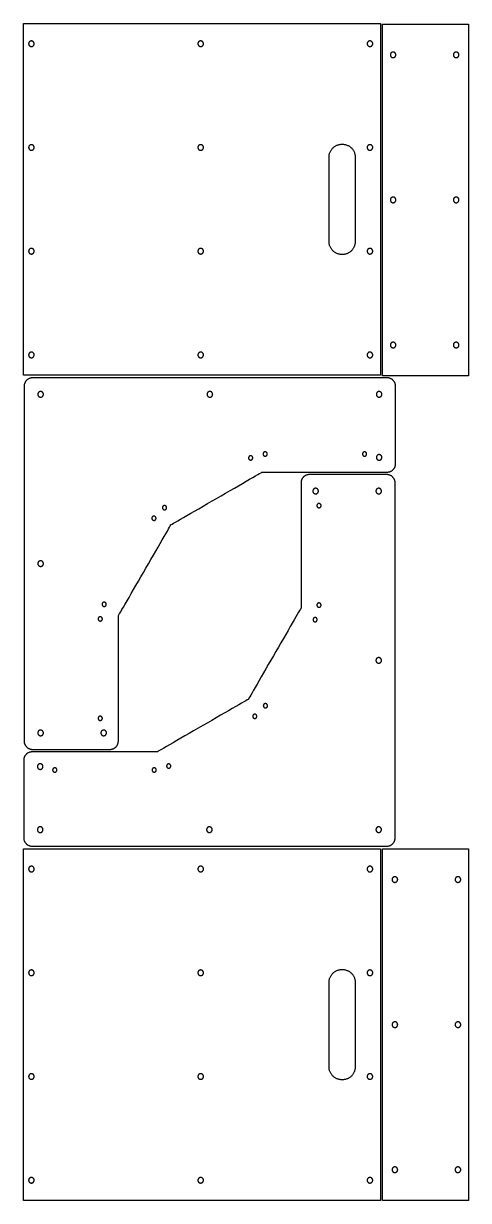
# Model space of a CAD drawing. Header units: millimetres. Extents: x -161 to 377, y -533 to 889.
import ezdxf

# ---------------------------------------------------------------- set-up
doc = ezdxf.new("R2010")
doc.units = ezdxf.units.MM
doc.header["$MEASUREMENT"] = 0

# ---------------------------------------------------------------- blocks, each defined once
blk = doc.blocks.new('block 2')
at = {"color": 7, "lineweight": 25}
blk.add_lwpolyline([(-160.6, 888.6), (270.6, 888.6), (270.6, 463.9), (-160.6, 463.9), (-160.6, 888.6)], dxfattribs=at)
blk = doc.blocks.new('block 3')
at = {"color": 7, "lineweight": 25}
blk.add_lwpolyline([(-151.1, 860.8), (-150.9, 860.8), (-150.7, 860.9), (-150.6, 860.9), (-150.4, 860.9), (-150.2, 861), (-150, 861), (-149.9, 861.1), (-149.7, 861.1), (-149.6, 861.2), (-149.4, 861.3), (-149.3, 861.4), (-149.1, 861.5), (-149, 861.6), (-148.8, 861.7), (-148.7, 861.8), (-148.6, 862), (-148.5, 862.1), (-148.4, 862.2), (-148.3, 862.4), (-148.2, 862.5), (-148.1, 862.7), (-148, 862.8), (-148, 863), (-147.9, 863.1), (-147.9, 863.3), (-147.8, 863.5), (-147.8, 863.7), (-147.8, 863.9), (-147.7, 864), (-147.7, 864.2), (-147.7, 864.4), (-147.8, 864.6), (-147.8, 864.8), (-147.8, 864.9), (-147.8, 865.1), (-147.9, 865.3), (-148, 865.4), (-148, 865.6), (-148.1, 865.7), (-148.2, 865.9), (-148.3, 866), (-148.3, 866.2), (-148.4, 866.3), (-148.6, 866.4), (-148.7, 866.6), (-148.8, 866.7), (-148.9, 866.8), (-149, 866.9), (-149.2, 867), (-149.3, 867.1), (-149.5, 867.2), (-149.6, 867.2), (-149.8, 867.3), (-149.9, 867.4), (-150.1, 867.4), (-150.2, 867.5), (-150.4, 867.5), (-150.6, 867.6), (-150.8, 867.6), (-150.9, 867.6), (-151.1, 867.6), (-151.3, 867.6), (-151.5, 867.6), (-151.6, 867.6), (-151.8, 867.5), (-152, 867.5), (-152.1, 867.4), (-152.3, 867.4), (-152.5, 867.3), (-152.6, 867.2), (-152.8, 867.2), (-152.9, 867.1), (-153, 867), (-153.2, 866.9), (-153.3, 866.8), (-153.4, 866.7), (-153.6, 866.6), (-153.7, 866.4), (-153.8, 866.3), (-153.9, 866.2), (-154, 866), (-154.1, 865.9), (-154.1, 865.7), (-154.2, 865.6), (-154.3, 865.4), (-154.3, 865.3), (-154.4, 865.1), (-154.4, 864.9), (-154.4, 864.7), (-154.5, 864.6), (-154.5, 864.4), (-154.5, 864.2), (-154.5, 864), (-154.5, 863.9), (-154.4, 863.7), (-154.4, 863.5), (-154.4, 863.4), (-154.3, 863.2), (-154.3, 863), (-154.2, 862.9), (-154.1, 862.7), (-154.1, 862.6), (-154, 862.4), (-153.9, 862.3), (-153.8, 862.1), (-153.7, 862), (-153.6, 861.9), (-153.4, 861.8), (-153.3, 861.7), (-153.2, 861.6), (-153, 861.5), (-152.9, 861.4), (-152.8, 861.3), (-152.6, 861.2), (-152.5, 861.1), (-152.3, 861.1), (-152.1, 861), (-152, 861), (-151.8, 860.9), (-151.6, 860.9), (-151.5, 860.9), (-151.3, 860.8), (-151.1, 860.8)], dxfattribs=at)
blk = doc.blocks.new('block 4')
at = {"color": 7, "lineweight": 25}
blk.add_lwpolyline([(-151.1, 610.2), (-150.9, 610.2), (-150.7, 610.2), (-150.6, 610.3), (-150.4, 610.3), (-150.2, 610.4), (-150, 610.4), (-149.9, 610.5), (-149.7, 610.5), (-149.6, 610.6), (-149.4, 610.7), (-149.3, 610.8), (-149.1, 610.9), (-149, 611), (-148.8, 611.1), (-148.7, 611.2), (-148.6, 611.3), (-148.5, 611.5), (-148.4, 611.6), (-148.3, 611.8), (-148.2, 611.9), (-148.1, 612.1), (-148, 612.2), (-148, 612.4), (-147.9, 612.5), (-147.9, 612.7), (-147.8, 612.9), (-147.8, 613.1), (-147.8, 613.2), (-147.7, 613.4), (-147.7, 613.6), (-147.7, 613.8), (-147.8, 614), (-147.8, 614.1), (-147.8, 614.3), (-147.8, 614.5), (-147.9, 614.6), (-148, 614.8), (-148, 615), (-148.1, 615.1), (-148.2, 615.3), (-148.3, 615.4), (-148.3, 615.6), (-148.4, 615.7), (-148.6, 615.8), (-148.7, 615.9), (-148.8, 616.1), (-148.9, 616.2), (-149, 616.3), (-149.2, 616.4), (-149.3, 616.5), (-149.5, 616.6), (-149.6, 616.6), (-149.8, 616.7), (-149.9, 616.8), (-150.1, 616.8), (-150.2, 616.9), (-150.4, 616.9), (-150.6, 616.9), (-150.8, 617), (-150.9, 617), (-151.1, 617), (-151.3, 617), (-151.5, 617), (-151.6, 616.9), (-151.8, 616.9), (-152, 616.9), (-152.1, 616.8), (-152.3, 616.8), (-152.5, 616.7), (-152.6, 616.6), (-152.8, 616.6), (-152.9, 616.5), (-153, 616.4), (-153.2, 616.3), (-153.3, 616.2), (-153.4, 616.1), (-153.6, 615.9), (-153.7, 615.8), (-153.8, 615.7), (-153.9, 615.5), (-154, 615.4), (-154.1, 615.3), (-154.1, 615.1), (-154.2, 615), (-154.3, 614.8), (-154.3, 614.6), (-154.4, 614.5), (-154.4, 614.3), (-154.4, 614.1), (-154.5, 614), (-154.5, 613.8), (-154.5, 613.6), (-154.5, 613.4), (-154.5, 613.3), (-154.4, 613.1), (-154.4, 612.9), (-154.4, 612.7), (-154.3, 612.6), (-154.3, 612.4), (-154.2, 612.3), (-154.1, 612.1), (-154.1, 612), (-154, 611.8), (-153.9, 611.7), (-153.8, 611.5), (-153.7, 611.4), (-153.6, 611.3), (-153.4, 611.2), (-153.3, 611), (-153.2, 610.9), (-153, 610.8), (-152.9, 610.7), (-152.8, 610.7), (-152.6, 610.6), (-152.5, 610.5), (-152.3, 610.4), (-152.1, 610.4), (-152, 610.3), (-151.8, 610.3), (-151.6, 610.3), (-151.5, 610.2), (-151.3, 610.2), (-151.1, 610.2)], dxfattribs=at)
blk = doc.blocks.new('block 5')
at = {"color": 7, "lineweight": 25}
blk.add_lwpolyline([(53.4, 484.9), (53.6, 484.9), (53.8, 484.9), (53.9, 485), (54.1, 485), (54.3, 485), (54.5, 485.1), (54.6, 485.2), (54.8, 485.2), (54.9, 485.3), (55.1, 485.4), (55.2, 485.5), (55.4, 485.6), (55.5, 485.7), (55.7, 485.8), (55.8, 485.9), (55.9, 486), (56, 486.2), (56.1, 486.3), (56.2, 486.4), (56.3, 486.6), (56.4, 486.7), (56.5, 486.9), (56.5, 487.1), (56.6, 487.2), (56.6, 487.4), (56.7, 487.6), (56.7, 487.8), (56.7, 487.9), (56.8, 488.1), (56.8, 488.3), (56.8, 488.5), (56.7, 488.7), (56.7, 488.8), (56.7, 489), (56.7, 489.2), (56.6, 489.3), (56.5, 489.5), (56.5, 489.7), (56.4, 489.8), (56.3, 490), (56.2, 490.1), (56.2, 490.2), (56.1, 490.4), (55.9, 490.5), (55.8, 490.6), (55.7, 490.8), (55.6, 490.9), (55.5, 491), (55.3, 491.1), (55.2, 491.2), (55, 491.2), (54.9, 491.3), (54.7, 491.4), (54.6, 491.5), (54.4, 491.5), (54.3, 491.6), (54.1, 491.6), (53.9, 491.6), (53.7, 491.7), (53.6, 491.7), (53.4, 491.7), (53.2, 491.7), (53, 491.7), (52.9, 491.6), (52.7, 491.6), (52.5, 491.6), (52.4, 491.5), (52.2, 491.5), (52, 491.4), (51.9, 491.3), (51.7, 491.2), (51.6, 491.2), (51.4, 491.1), (51.3, 491), (51.2, 490.9), (51.1, 490.7), (50.9, 490.6), (50.8, 490.5), (50.7, 490.4), (50.6, 490.2), (50.5, 490.1), (50.4, 490), (50.4, 489.8), (50.3, 489.7), (50.2, 489.5), (50.2, 489.3), (50.1, 489.2), (50.1, 489), (50.1, 488.8), (50, 488.7), (50, 488.5), (50, 488.3), (50, 488.1), (50, 487.9), (50.1, 487.8), (50.1, 487.6), (50.1, 487.4), (50.2, 487.3), (50.2, 487.1), (50.3, 486.9), (50.4, 486.8), (50.4, 486.6), (50.5, 486.5), (50.6, 486.4), (50.7, 486.2), (50.8, 486.1), (50.9, 486), (51.1, 485.9), (51.2, 485.7), (51.3, 485.6), (51.4, 485.5), (51.6, 485.4), (51.7, 485.4), (51.9, 485.3), (52, 485.2), (52.2, 485.1), (52.4, 485.1), (52.5, 485), (52.7, 485), (52.9, 485), (53, 484.9), (53.2, 484.9), (53.4, 484.9)], dxfattribs=at)
blk = doc.blocks.new('block 6')
at = {"color": 7, "lineweight": 25}
blk.add_lwpolyline([(53.4, 735.5), (53.6, 735.5), (53.8, 735.6), (53.9, 735.6), (54.1, 735.6), (54.3, 735.7), (54.5, 735.7), (54.6, 735.8), (54.8, 735.8), (54.9, 735.9), (55.1, 736), (55.2, 736.1), (55.4, 736.2), (55.5, 736.3), (55.7, 736.4), (55.8, 736.5), (55.9, 736.7), (56, 736.8), (56.1, 736.9), (56.2, 737.1), (56.3, 737.2), (56.4, 737.4), (56.5, 737.5), (56.5, 737.7), (56.6, 737.8), (56.6, 738), (56.7, 738.2), (56.7, 738.4), (56.7, 738.5), (56.8, 738.7), (56.8, 738.9), (56.8, 739.1), (56.7, 739.3), (56.7, 739.5), (56.7, 739.6), (56.7, 739.8), (56.6, 740), (56.5, 740.1), (56.5, 740.3), (56.4, 740.4), (56.3, 740.6), (56.2, 740.7), (56.2, 740.9), (56.1, 741), (55.9, 741.1), (55.8, 741.2), (55.7, 741.4), (55.6, 741.5), (55.5, 741.6), (55.3, 741.7), (55.2, 741.8), (55, 741.9), (54.9, 741.9), (54.7, 742), (54.6, 742.1), (54.4, 742.1), (54.3, 742.2), (54.1, 742.2), (53.9, 742.3), (53.7, 742.3), (53.6, 742.3), (53.4, 742.3), (53.2, 742.3), (53, 742.3), (52.9, 742.3), (52.7, 742.2), (52.5, 742.2), (52.4, 742.1), (52.2, 742.1), (52, 742), (51.9, 741.9), (51.7, 741.9), (51.6, 741.8), (51.4, 741.7), (51.3, 741.6), (51.2, 741.5), (51.1, 741.4), (50.9, 741.2), (50.8, 741.1), (50.7, 741), (50.6, 740.9), (50.5, 740.7), (50.4, 740.6), (50.4, 740.4), (50.3, 740.3), (50.2, 740.1), (50.2, 739.9), (50.1, 739.8), (50.1, 739.6), (50.1, 739.4), (50, 739.3), (50, 739.1), (50, 738.9), (50, 738.7), (50, 738.6), (50.1, 738.4), (50.1, 738.2), (50.1, 738), (50.2, 737.9), (50.2, 737.7), (50.3, 737.6), (50.4, 737.4), (50.4, 737.3), (50.5, 737.1), (50.6, 737), (50.7, 736.8), (50.8, 736.7), (50.9, 736.6), (51.1, 736.5), (51.2, 736.4), (51.3, 736.2), (51.4, 736.1), (51.6, 736.1), (51.7, 736), (51.9, 735.9), (52, 735.8), (52.2, 735.8), (52.4, 735.7), (52.5, 735.6), (52.7, 735.6), (52.9, 735.6), (53, 735.6), (53.2, 735.5), (53.4, 735.5)], dxfattribs=at)
blk = doc.blocks.new('block 7')
at = {"color": 7, "lineweight": 25}
blk.add_lwpolyline([(257.9, 860.8), (258.1, 860.8), (258.3, 860.9), (258.4, 860.9), (258.6, 860.9), (258.8, 861), (259, 861), (259.1, 861.1), (259.3, 861.1), (259.4, 861.2), (259.6, 861.3), (259.7, 861.4), (259.9, 861.5), (260, 861.6), (260.2, 861.7), (260.3, 861.8), (260.4, 862), (260.5, 862.1), (260.6, 862.2), (260.7, 862.4), (260.8, 862.5), (260.9, 862.7), (261, 862.8), (261, 863), (261.1, 863.1), (261.1, 863.3), (261.2, 863.5), (261.2, 863.7), (261.2, 863.9), (261.3, 864), (261.3, 864.2), (261.3, 864.4), (261.2, 864.6), (261.2, 864.8), (261.2, 864.9), (261.2, 865.1), (261.1, 865.3), (261, 865.4), (261, 865.6), (260.9, 865.7), (260.8, 865.9), (260.7, 866), (260.7, 866.2), (260.6, 866.3), (260.4, 866.4), (260.3, 866.6), (260.2, 866.7), (260.1, 866.8), (260, 866.9), (259.8, 867), (259.7, 867.1), (259.5, 867.2), (259.4, 867.2), (259.2, 867.3), (259.1, 867.4), (258.9, 867.4), (258.8, 867.5), (258.6, 867.5), (258.4, 867.6), (258.2, 867.6), (258.1, 867.6), (257.9, 867.6), (257.7, 867.6), (257.5, 867.6), (257.4, 867.6), (257.2, 867.5), (257, 867.5), (256.9, 867.4), (256.7, 867.4), (256.5, 867.3), (256.4, 867.2), (256.2, 867.2), (256.1, 867.1), (255.9, 867), (255.8, 866.9), (255.7, 866.8), (255.6, 866.7), (255.4, 866.6), (255.3, 866.4), (255.2, 866.3), (255.1, 866.2), (255, 866), (254.9, 865.9), (254.9, 865.7), (254.8, 865.6), (254.7, 865.4), (254.7, 865.3), (254.6, 865.1), (254.6, 864.9), (254.6, 864.7), (254.5, 864.6), (254.5, 864.4), (254.5, 864.2), (254.5, 864), (254.5, 863.9), (254.6, 863.7), (254.6, 863.5), (254.6, 863.4), (254.7, 863.2), (254.7, 863), (254.8, 862.9), (254.9, 862.7), (254.9, 862.6), (255, 862.4), (255.1, 862.3), (255.2, 862.1), (255.3, 862), (255.4, 861.9), (255.6, 861.8), (255.7, 861.7), (255.8, 861.6), (255.9, 861.5), (256.1, 861.4), (256.2, 861.3), (256.4, 861.2), (256.5, 861.1), (256.7, 861.1), (256.9, 861), (257, 861), (257.2, 860.9), (257.4, 860.9), (257.5, 860.9), (257.7, 860.8), (257.9, 860.8)], dxfattribs=at)
blk = doc.blocks.new('block 8')
at = {"color": 7, "lineweight": 25}
blk.add_lwpolyline([(257.9, 610.2), (258.1, 610.2), (258.3, 610.2), (258.4, 610.3), (258.6, 610.3), (258.8, 610.4), (259, 610.4), (259.1, 610.5), (259.3, 610.5), (259.4, 610.6), (259.6, 610.7), (259.7, 610.8), (259.9, 610.9), (260, 611), (260.2, 611.1), (260.3, 611.2), (260.4, 611.3), (260.5, 611.5), (260.6, 611.6), (260.7, 611.8), (260.8, 611.9), (260.9, 612.1), (261, 612.2), (261, 612.4), (261.1, 612.5), (261.1, 612.7), (261.2, 612.9), (261.2, 613.1), (261.2, 613.2), (261.3, 613.4), (261.3, 613.6), (261.3, 613.8), (261.2, 614), (261.2, 614.1), (261.2, 614.3), (261.2, 614.5), (261.1, 614.6), (261, 614.8), (261, 615), (260.9, 615.1), (260.8, 615.3), (260.7, 615.4), (260.7, 615.6), (260.6, 615.7), (260.4, 615.8), (260.3, 615.9), (260.2, 616.1), (260.1, 616.2), (260, 616.3), (259.8, 616.4), (259.7, 616.5), (259.5, 616.6), (259.4, 616.6), (259.2, 616.7), (259.1, 616.8), (258.9, 616.8), (258.8, 616.9), (258.6, 616.9), (258.4, 616.9), (258.2, 617), (258.1, 617), (257.9, 617), (257.7, 617), (257.5, 617), (257.4, 616.9), (257.2, 616.9), (257, 616.9), (256.9, 616.8), (256.7, 616.8), (256.5, 616.7), (256.4, 616.6), (256.2, 616.6), (256.1, 616.5), (255.9, 616.4), (255.8, 616.3), (255.7, 616.2), (255.6, 616.1), (255.4, 615.9), (255.3, 615.8), (255.2, 615.7), (255.1, 615.5), (255, 615.4), (254.9, 615.3), (254.9, 615.1), (254.8, 615), (254.7, 614.8), (254.7, 614.6), (254.6, 614.5), (254.6, 614.3), (254.6, 614.1), (254.5, 614), (254.5, 613.8), (254.5, 613.6), (254.5, 613.4), (254.5, 613.3), (254.6, 613.1), (254.6, 612.9), (254.6, 612.7), (254.7, 612.6), (254.7, 612.4), (254.8, 612.3), (254.9, 612.1), (254.9, 612), (255, 611.8), (255.1, 611.7), (255.2, 611.5), (255.3, 611.4), (255.4, 611.3), (255.6, 611.2), (255.7, 611), (255.8, 610.9), (255.9, 610.8), (256.1, 610.7), (256.2, 610.7), (256.4, 610.6), (256.5, 610.5), (256.7, 610.4), (256.9, 610.4), (257, 610.3), (257.2, 610.3), (257.4, 610.3), (257.5, 610.2), (257.7, 610.2), (257.9, 610.2)], dxfattribs=at)
blk = doc.blocks.new('block 9')
at = {"color": 7, "lineweight": 25}
blk.add_lwpolyline([(257.9, 484.9), (258.1, 484.9), (258.3, 484.9), (258.4, 485), (258.6, 485), (258.8, 485), (259, 485.1), (259.1, 485.2), (259.3, 485.2), (259.4, 485.3), (259.6, 485.4), (259.7, 485.5), (259.9, 485.6), (260, 485.7), (260.2, 485.8), (260.3, 485.9), (260.4, 486), (260.5, 486.2), (260.6, 486.3), (260.7, 486.4), (260.8, 486.6), (260.9, 486.7), (261, 486.9), (261, 487.1), (261.1, 487.2), (261.1, 487.4), (261.2, 487.6), (261.2, 487.8), (261.2, 487.9), (261.3, 488.1), (261.3, 488.3), (261.3, 488.5), (261.2, 488.7), (261.2, 488.8), (261.2, 489), (261.2, 489.2), (261.1, 489.3), (261, 489.5), (261, 489.7), (260.9, 489.8), (260.8, 490), (260.7, 490.1), (260.7, 490.2), (260.6, 490.4), (260.4, 490.5), (260.3, 490.6), (260.2, 490.8), (260.1, 490.9), (260, 491), (259.8, 491.1), (259.7, 491.2), (259.5, 491.2), (259.4, 491.3), (259.2, 491.4), (259.1, 491.5), (258.9, 491.5), (258.8, 491.6), (258.6, 491.6), (258.4, 491.6), (258.2, 491.7), (258.1, 491.7), (257.9, 491.7), (257.7, 491.7), (257.5, 491.7), (257.4, 491.6), (257.2, 491.6), (257, 491.6), (256.9, 491.5), (256.7, 491.5), (256.5, 491.4), (256.4, 491.3), (256.2, 491.2), (256.1, 491.2), (255.9, 491.1), (255.8, 491), (255.7, 490.9), (255.6, 490.7), (255.4, 490.6), (255.3, 490.5), (255.2, 490.4), (255.1, 490.2), (255, 490.1), (254.9, 490), (254.9, 489.8), (254.8, 489.7), (254.7, 489.5), (254.7, 489.3), (254.6, 489.2), (254.6, 489), (254.6, 488.8), (254.5, 488.7), (254.5, 488.5), (254.5, 488.3), (254.5, 488.1), (254.5, 487.9), (254.6, 487.8), (254.6, 487.6), (254.6, 487.4), (254.7, 487.3), (254.7, 487.1), (254.8, 486.9), (254.9, 486.8), (254.9, 486.6), (255, 486.5), (255.1, 486.4), (255.2, 486.2), (255.3, 486.1), (255.4, 486), (255.6, 485.9), (255.7, 485.7), (255.8, 485.6), (255.9, 485.5), (256.1, 485.4), (256.2, 485.4), (256.4, 485.3), (256.5, 485.2), (256.7, 485.1), (256.9, 485.1), (257, 485), (257.2, 485), (257.4, 485), (257.5, 484.9), (257.7, 484.9), (257.9, 484.9)], dxfattribs=at)
blk = doc.blocks.new('block 10')
at = {"color": 7, "lineweight": 25}
blk.add_lwpolyline([(257.9, 735.5), (258.1, 735.5), (258.3, 735.6), (258.4, 735.6), (258.6, 735.6), (258.8, 735.7), (259, 735.7), (259.1, 735.8), (259.3, 735.8), (259.4, 735.9), (259.6, 736), (259.7, 736.1), (259.9, 736.2), (260, 736.3), (260.2, 736.4), (260.3, 736.5), (260.4, 736.7), (260.5, 736.8), (260.6, 736.9), (260.7, 737.1), (260.8, 737.2), (260.9, 737.4), (261, 737.5), (261, 737.7), (261.1, 737.8), (261.1, 738), (261.2, 738.2), (261.2, 738.4), (261.2, 738.5), (261.3, 738.7), (261.3, 738.9), (261.3, 739.1), (261.2, 739.3), (261.2, 739.5), (261.2, 739.6), (261.2, 739.8), (261.1, 740), (261, 740.1), (261, 740.3), (260.9, 740.4), (260.8, 740.6), (260.7, 740.7), (260.7, 740.9), (260.6, 741), (260.4, 741.1), (260.3, 741.2), (260.2, 741.4), (260.1, 741.5), (260, 741.6), (259.8, 741.7), (259.7, 741.8), (259.5, 741.9), (259.4, 741.9), (259.2, 742), (259.1, 742.1), (258.9, 742.1), (258.8, 742.2), (258.6, 742.2), (258.4, 742.3), (258.2, 742.3), (258.1, 742.3), (257.9, 742.3), (257.7, 742.3), (257.5, 742.3), (257.4, 742.3), (257.2, 742.2), (257, 742.2), (256.9, 742.1), (256.7, 742.1), (256.5, 742), (256.4, 741.9), (256.2, 741.9), (256.1, 741.8), (255.9, 741.7), (255.8, 741.6), (255.7, 741.5), (255.6, 741.4), (255.4, 741.2), (255.3, 741.1), (255.2, 741), (255.1, 740.9), (255, 740.7), (254.9, 740.6), (254.9, 740.4), (254.8, 740.3), (254.7, 740.1), (254.7, 739.9), (254.6, 739.8), (254.6, 739.6), (254.6, 739.4), (254.5, 739.3), (254.5, 739.1), (254.5, 738.9), (254.5, 738.7), (254.5, 738.6), (254.6, 738.4), (254.6, 738.2), (254.6, 738), (254.7, 737.9), (254.7, 737.7), (254.8, 737.6), (254.9, 737.4), (254.9, 737.3), (255, 737.1), (255.1, 737), (255.2, 736.8), (255.3, 736.7), (255.4, 736.6), (255.6, 736.5), (255.7, 736.4), (255.8, 736.2), (255.9, 736.1), (256.1, 736.1), (256.2, 736), (256.4, 735.9), (256.5, 735.8), (256.7, 735.8), (256.9, 735.7), (257, 735.6), (257.2, 735.6), (257.4, 735.6), (257.5, 735.6), (257.7, 735.5), (257.9, 735.5)], dxfattribs=at)
blk = doc.blocks.new('block 11')
at = {"color": 7, "lineweight": 25}
blk.add_lwpolyline([(53.4, 860.8), (53.6, 860.8), (53.8, 860.9), (53.9, 860.9), (54.1, 860.9), (54.3, 861), (54.5, 861), (54.6, 861.1), (54.8, 861.1), (54.9, 861.2), (55.1, 861.3), (55.2, 861.4), (55.4, 861.5), (55.5, 861.6), (55.7, 861.7), (55.8, 861.8), (55.9, 862), (56, 862.1), (56.1, 862.2), (56.2, 862.4), (56.3, 862.5), (56.4, 862.7), (56.5, 862.8), (56.5, 863), (56.6, 863.1), (56.6, 863.3), (56.7, 863.5), (56.7, 863.7), (56.7, 863.9), (56.8, 864), (56.8, 864.2), (56.8, 864.4), (56.7, 864.6), (56.7, 864.8), (56.7, 864.9), (56.7, 865.1), (56.6, 865.3), (56.5, 865.4), (56.5, 865.6), (56.4, 865.7), (56.3, 865.9), (56.2, 866), (56.2, 866.2), (56.1, 866.3), (55.9, 866.4), (55.8, 866.6), (55.7, 866.7), (55.6, 866.8), (55.5, 866.9), (55.3, 867), (55.2, 867.1), (55, 867.2), (54.9, 867.2), (54.7, 867.3), (54.6, 867.4), (54.4, 867.4), (54.3, 867.5), (54.1, 867.5), (53.9, 867.6), (53.7, 867.6), (53.6, 867.6), (53.4, 867.6), (53.2, 867.6), (53, 867.6), (52.9, 867.6), (52.7, 867.5), (52.5, 867.5), (52.4, 867.4), (52.2, 867.4), (52, 867.3), (51.9, 867.2), (51.7, 867.2), (51.6, 867.1), (51.4, 867), (51.3, 866.9), (51.2, 866.8), (51.1, 866.7), (50.9, 866.6), (50.8, 866.4), (50.7, 866.3), (50.6, 866.2), (50.5, 866), (50.4, 865.9), (50.4, 865.7), (50.3, 865.6), (50.2, 865.4), (50.2, 865.3), (50.1, 865.1), (50.1, 864.9), (50.1, 864.7), (50, 864.6), (50, 864.4), (50, 864.2), (50, 864), (50, 863.9), (50.1, 863.7), (50.1, 863.5), (50.1, 863.4), (50.2, 863.2), (50.2, 863), (50.3, 862.9), (50.4, 862.7), (50.4, 862.6), (50.5, 862.4), (50.6, 862.3), (50.7, 862.1), (50.8, 862), (50.9, 861.9), (51.1, 861.8), (51.2, 861.7), (51.3, 861.6), (51.4, 861.5), (51.6, 861.4), (51.7, 861.3), (51.9, 861.2), (52, 861.1), (52.2, 861.1), (52.4, 861), (52.5, 861), (52.7, 860.9), (52.9, 860.9), (53, 860.9), (53.2, 860.8), (53.4, 860.8)], dxfattribs=at)
blk = doc.blocks.new('block 12')
at = {"color": 7, "lineweight": 25}
blk.add_lwpolyline([(53.4, 610.2), (53.6, 610.2), (53.8, 610.2), (53.9, 610.3), (54.1, 610.3), (54.3, 610.4), (54.5, 610.4), (54.6, 610.5), (54.8, 610.5), (54.9, 610.6), (55.1, 610.7), (55.2, 610.8), (55.4, 610.9), (55.5, 611), (55.7, 611.1), (55.8, 611.2), (55.9, 611.3), (56, 611.5), (56.1, 611.6), (56.2, 611.8), (56.3, 611.9), (56.4, 612.1), (56.5, 612.2), (56.5, 612.4), (56.6, 612.5), (56.6, 612.7), (56.7, 612.9), (56.7, 613.1), (56.7, 613.2), (56.8, 613.4), (56.8, 613.6), (56.8, 613.8), (56.7, 614), (56.7, 614.1), (56.7, 614.3), (56.7, 614.5), (56.6, 614.6), (56.5, 614.8), (56.5, 615), (56.4, 615.1), (56.3, 615.3), (56.2, 615.4), (56.2, 615.6), (56.1, 615.7), (55.9, 615.8), (55.8, 615.9), (55.7, 616.1), (55.6, 616.2), (55.5, 616.3), (55.3, 616.4), (55.2, 616.5), (55, 616.6), (54.9, 616.6), (54.7, 616.7), (54.6, 616.8), (54.4, 616.8), (54.3, 616.9), (54.1, 616.9), (53.9, 616.9), (53.7, 617), (53.6, 617), (53.4, 617), (53.2, 617), (53, 617), (52.9, 616.9), (52.7, 616.9), (52.5, 616.9), (52.4, 616.8), (52.2, 616.8), (52, 616.7), (51.9, 616.6), (51.7, 616.6), (51.6, 616.5), (51.4, 616.4), (51.3, 616.3), (51.2, 616.2), (51.1, 616.1), (50.9, 615.9), (50.8, 615.8), (50.7, 615.7), (50.6, 615.5), (50.5, 615.4), (50.4, 615.3), (50.4, 615.1), (50.3, 615), (50.2, 614.8), (50.2, 614.6), (50.1, 614.5), (50.1, 614.3), (50.1, 614.1), (50, 614), (50, 613.8), (50, 613.6), (50, 613.4), (50, 613.3), (50.1, 613.1), (50.1, 612.9), (50.1, 612.7), (50.2, 612.6), (50.2, 612.4), (50.3, 612.3), (50.4, 612.1), (50.4, 612), (50.5, 611.8), (50.6, 611.7), (50.7, 611.5), (50.8, 611.4), (50.9, 611.3), (51.1, 611.2), (51.2, 611), (51.3, 610.9), (51.4, 610.8), (51.6, 610.7), (51.7, 610.7), (51.9, 610.6), (52, 610.5), (52.2, 610.4), (52.4, 610.4), (52.5, 610.3), (52.7, 610.3), (52.9, 610.3), (53, 610.2), (53.2, 610.2), (53.4, 610.2)], dxfattribs=at)
blk = doc.blocks.new('block 13')
at = {"color": 7, "lineweight": 25}
blk.add_lwpolyline([(-151.1, 484.9), (-150.9, 484.9), (-150.7, 484.9), (-150.6, 485), (-150.4, 485), (-150.2, 485), (-150, 485.1), (-149.9, 485.2), (-149.7, 485.2), (-149.6, 485.3), (-149.4, 485.4), (-149.3, 485.5), (-149.1, 485.6), (-149, 485.7), (-148.8, 485.8), (-148.7, 485.9), (-148.6, 486), (-148.5, 486.2), (-148.4, 486.3), (-148.3, 486.4), (-148.2, 486.6), (-148.1, 486.7), (-148, 486.9), (-148, 487.1), (-147.9, 487.2), (-147.9, 487.4), (-147.8, 487.6), (-147.8, 487.8), (-147.8, 487.9), (-147.7, 488.1), (-147.7, 488.3), (-147.7, 488.5), (-147.8, 488.7), (-147.8, 488.8), (-147.8, 489), (-147.8, 489.2), (-147.9, 489.3), (-148, 489.5), (-148, 489.7), (-148.1, 489.8), (-148.2, 490), (-148.3, 490.1), (-148.3, 490.2), (-148.4, 490.4), (-148.6, 490.5), (-148.7, 490.6), (-148.8, 490.8), (-148.9, 490.9), (-149, 491), (-149.2, 491.1), (-149.3, 491.2), (-149.5, 491.2), (-149.6, 491.3), (-149.8, 491.4), (-149.9, 491.5), (-150.1, 491.5), (-150.2, 491.6), (-150.4, 491.6), (-150.6, 491.6), (-150.8, 491.7), (-150.9, 491.7), (-151.1, 491.7), (-151.3, 491.7), (-151.5, 491.7), (-151.6, 491.6), (-151.8, 491.6), (-152, 491.6), (-152.1, 491.5), (-152.3, 491.5), (-152.5, 491.4), (-152.6, 491.3), (-152.8, 491.2), (-152.9, 491.2), (-153, 491.1), (-153.2, 491), (-153.3, 490.9), (-153.4, 490.7), (-153.6, 490.6), (-153.7, 490.5), (-153.8, 490.4), (-153.9, 490.2), (-154, 490.1), (-154.1, 490), (-154.1, 489.8), (-154.2, 489.7), (-154.3, 489.5), (-154.3, 489.3), (-154.4, 489.2), (-154.4, 489), (-154.4, 488.8), (-154.5, 488.7), (-154.5, 488.5), (-154.5, 488.3), (-154.5, 488.1), (-154.5, 487.9), (-154.4, 487.8), (-154.4, 487.6), (-154.4, 487.4), (-154.3, 487.3), (-154.3, 487.1), (-154.2, 486.9), (-154.1, 486.8), (-154.1, 486.6), (-154, 486.5), (-153.9, 486.4), (-153.8, 486.2), (-153.7, 486.1), (-153.6, 486), (-153.4, 485.9), (-153.3, 485.7), (-153.2, 485.6), (-153, 485.5), (-152.9, 485.4), (-152.8, 485.4), (-152.6, 485.3), (-152.5, 485.2), (-152.3, 485.1), (-152.1, 485.1), (-152, 485), (-151.8, 485), (-151.6, 485), (-151.5, 484.9), (-151.3, 484.9), (-151.1, 484.9)], dxfattribs=at)
blk = doc.blocks.new('block 14')
at = {"color": 7, "lineweight": 25}
blk.add_lwpolyline([(-151.1, 735.5), (-150.9, 735.5), (-150.7, 735.6), (-150.6, 735.6), (-150.4, 735.6), (-150.2, 735.7), (-150, 735.7), (-149.9, 735.8), (-149.7, 735.8), (-149.6, 735.9), (-149.4, 736), (-149.3, 736.1), (-149.1, 736.2), (-149, 736.3), (-148.8, 736.4), (-148.7, 736.5), (-148.6, 736.7), (-148.5, 736.8), (-148.4, 736.9), (-148.3, 737.1), (-148.2, 737.2), (-148.1, 737.4), (-148, 737.5), (-148, 737.7), (-147.9, 737.8), (-147.9, 738), (-147.8, 738.2), (-147.8, 738.4), (-147.8, 738.5), (-147.7, 738.7), (-147.7, 738.9), (-147.7, 739.1), (-147.8, 739.3), (-147.8, 739.5), (-147.8, 739.6), (-147.8, 739.8), (-147.9, 740), (-148, 740.1), (-148, 740.3), (-148.1, 740.4), (-148.2, 740.6), (-148.3, 740.7), (-148.3, 740.9), (-148.4, 741), (-148.6, 741.1), (-148.7, 741.2), (-148.8, 741.4), (-148.9, 741.5), (-149, 741.6), (-149.2, 741.7), (-149.3, 741.8), (-149.5, 741.9), (-149.6, 741.9), (-149.8, 742), (-149.9, 742.1), (-150.1, 742.1), (-150.2, 742.2), (-150.4, 742.2), (-150.6, 742.3), (-150.8, 742.3), (-150.9, 742.3), (-151.1, 742.3), (-151.3, 742.3), (-151.5, 742.3), (-151.6, 742.3), (-151.8, 742.2), (-152, 742.2), (-152.1, 742.1), (-152.3, 742.1), (-152.5, 742), (-152.6, 741.9), (-152.8, 741.9), (-152.9, 741.8), (-153, 741.7), (-153.2, 741.6), (-153.3, 741.5), (-153.4, 741.4), (-153.6, 741.2), (-153.7, 741.1), (-153.8, 741), (-153.9, 740.9), (-154, 740.7), (-154.1, 740.6), (-154.1, 740.4), (-154.2, 740.3), (-154.3, 740.1), (-154.3, 739.9), (-154.4, 739.8), (-154.4, 739.6), (-154.4, 739.4), (-154.5, 739.3), (-154.5, 739.1), (-154.5, 738.9), (-154.5, 738.7), (-154.5, 738.6), (-154.4, 738.4), (-154.4, 738.2), (-154.4, 738), (-154.3, 737.9), (-154.3, 737.7), (-154.2, 737.6), (-154.1, 737.4), (-154.1, 737.3), (-154, 737.1), (-153.9, 737), (-153.8, 736.8), (-153.7, 736.7), (-153.6, 736.6), (-153.4, 736.5), (-153.3, 736.4), (-153.2, 736.2), (-153, 736.1), (-152.9, 736.1), (-152.8, 736), (-152.6, 735.9), (-152.5, 735.8), (-152.3, 735.8), (-152.1, 735.7), (-152, 735.6), (-151.8, 735.6), (-151.6, 735.6), (-151.5, 735.6), (-151.3, 735.5), (-151.1, 735.5)], dxfattribs=at)
blk = doc.blocks.new('block 15')
at = {"color": 7, "lineweight": 25}
blk.add_lwpolyline([(240.2, 727.1), (240.2, 625.5), (240.2, 624.6), (240.1, 623.8), (240, 622.9), (239.8, 622.1), (239.7, 621.3), (239.4, 620.6), (239.2, 619.8), (238.9, 619.1), (238.5, 618.4), (238.1, 617.7), (237.7, 617), (237.3, 616.3), (236.8, 615.7), (236.3, 615.1), (235.8, 614.5), (235.2, 614), (234.7, 613.4), (234.1, 612.9), (233.4, 612.5), (232.8, 612), (232.1, 611.6), (231.4, 611.2), (230.7, 610.9), (229.9, 610.6), (229.2, 610.3), (228.4, 610.1), (227.6, 609.9), (226.8, 609.8), (226, 609.7), (225.2, 609.6), (224.3, 609.6), (223.5, 609.6), (222.6, 609.7), (221.8, 609.8), (221, 609.9), (220.2, 610.1), (219.4, 610.3), (218.7, 610.6), (218, 610.9), (217.2, 611.2), (216.5, 611.6), (215.9, 612), (215.2, 612.5), (214.6, 612.9), (214, 613.4), (213.4, 614), (212.8, 614.5), (212.3, 615.1), (211.8, 615.7), (211.3, 616.3), (210.9, 617), (210.5, 617.7), (210.1, 618.4), (209.8, 619.1), (209.5, 619.8), (209.2, 620.6), (209, 621.4), (208.8, 622.2), (208.6, 623), (208.5, 623.8), (208.5, 624.6), (208.4, 625.5), (208.4, 727.1), (208.5, 727.9), (208.5, 728.7), (208.6, 729.6), (208.8, 730.4), (209, 731.2), (209.2, 731.9), (209.5, 732.7), (209.8, 733.4), (210.1, 734.1), (210.5, 734.8), (210.9, 735.5), (211.3, 736.2), (211.8, 736.8), (212.3, 737.4), (212.8, 738), (213.4, 738.6), (214, 739.1), (214.6, 739.6), (215.2, 740.1), (215.9, 740.5), (216.5, 740.9), (217.2, 741.3), (218, 741.6), (218.7, 741.9), (219.4, 742.2), (220.2, 742.4), (221, 742.6), (221.8, 742.7), (222.6, 742.8), (223.5, 742.9), (224.3, 742.9), (225.2, 742.9), (226, 742.8), (226.9, 742.7), (227.7, 742.6), (228.5, 742.4), (229.3, 742.1), (230.1, 741.8), (230.9, 741.5), (231.6, 741.2), (232.3, 740.8), (233, 740.3), (233.7, 739.9), (234.3, 739.4), (234.9, 738.8), (235.5, 738.3), (236.1, 737.7), (236.6, 737.1), (237.1, 736.4), (237.6, 735.8), (238, 735.1), (238.4, 734.4), (238.8, 733.6), (239.1, 732.9), (239.4, 732.1), (239.6, 731.3), (239.8, 730.5), (240, 729.6), (240.1, 728.8), (240.2, 727.9), (240.2, 727.1)], dxfattribs=at)
blk = doc.blocks.new('block 16')
at = {"color": 7, "lineweight": 25}
blk.add_lwpolyline([(-159.9, 21.9), (-159.9, 21.3), (-159.8, 20.8), (-159.8, 20.3), (-159.7, 19.7), (-159.5, 19.2), (-159.4, 18.7), (-159.2, 18.2), (-159, 17.8), (-158.8, 17.3), (-158.5, 16.8), (-158.3, 16.4), (-158, 16), (-157.6, 15.6), (-157.3, 15.2), (-157, 14.8), (-156.6, 14.5), (-156.2, 14.1), (-155.8, 13.8), (-155.4, 13.5), (-154.9, 13.2), (-154.5, 13), (-154, 12.8), (-153.5, 12.6), (-153, 12.4), (-152.5, 12.2), (-152, 12.1), (-151.5, 12), (-151, 11.9), (-150.4, 11.9), (-149.9, 11.9), (-56.1, 11.9), (-55.6, 11.9), (-55.1, 11.9), (-54.6, 12), (-54, 12.1), (-53.6, 12.2), (-53.1, 12.4), (-52.6, 12.5), (-52.1, 12.7), (-51.7, 12.9), (-51.2, 13.2), (-50.8, 13.4), (-50.4, 13.7), (-50, 14), (-49.6, 14.3), (-49.2, 14.6), (-48.9, 15), (-48.6, 15.4), (-48.2, 15.7), (-47.9, 16.1), (-47.7, 16.6), (-47.4, 17), (-47.2, 17.4), (-47, 17.9), (-46.8, 18.3), (-46.6, 18.8), (-46.5, 19.3), (-46.3, 19.8), (-46.2, 20.3), (-46.2, 20.8), (-46.1, 21.4), (-46.1, 21.9), (-46.1, 173), (-45.9, 173.4), (-45.4, 174.3), (-44.5, 175.9), (-43.2, 178.1), (-41.7, 180.7), (-39.9, 183.8), (-37.9, 187.3), (-35.6, 191.3), (-33.2, 195.5), (-30.5, 200), (-27.8, 204.8), (-24.9, 209.8), (-21.9, 214.9), (-18.9, 220.1), (-15.9, 225.5), (-12.8, 230.8), (-9.7, 236.1), (-6.7, 241.3), (-3.7, 246.5), (-0.9, 251.4), (1.9, 256.2), (4.5, 260.7), (7, 265), (9.2, 268.9), (11.3, 272.4), (13.1, 275.5), (14.6, 278.2), (15.8, 280.3), (16.7, 281.9), (17.3, 282.9), (17.5, 283.2), (17.9, 283.4), (18.9, 284), (20.6, 285), (22.8, 286.3), (25.7, 287.9), (29, 289.8), (32.7, 292), (36.8, 294.4), (41.3, 297), (46.1, 299.7), (51.1, 302.6), (56.3, 305.6), (61.6, 308.7), (67.1, 311.9), (72.6, 315), (78.1, 318.2), (83.5, 321.4), (88.9, 324.4), (94.1, 327.5), (99.1, 330.3), (103.9, 333.1), (108.4, 335.7), (112.5, 338.1), (116.2, 340.2), (119.5, 342.1), (122.3, 343.7), (124.6, 345.1), (126.3, 346), (127.3, 346.6), (127.7, 346.8), (278.8, 346.8), (279.4, 346.9), (279.9, 346.9), (280.4, 347), (280.9, 347.1), (281.4, 347.2), (281.9, 347.3), (282.4, 347.5), (282.8, 347.7), (283.3, 347.9), (283.7, 348.1), (284.2, 348.4), (284.6, 348.7), (285, 349), (285.4, 349.3), (285.7, 349.6), (286.1, 350), (286.4, 350.3), (286.7, 350.7), (287, 351.1), (287.3, 351.5), (287.5, 351.9), (287.8, 352.4), (288, 352.8), (288.2, 353.3), (288.4, 353.8), (288.5, 354.3), (288.6, 354.8), (288.7, 355.3), (288.8, 355.8), (288.8, 356.3), (288.8, 356.8), (288.8, 450.6), (288.8, 451.1), (288.8, 451.7), (288.7, 452.2), (288.6, 452.7), (288.5, 453.2), (288.4, 453.7), (288.2, 454.1), (288, 454.6), (287.8, 455.1), (287.5, 455.5), (287.3, 455.9), (287, 456.3), (286.7, 456.7), (286.4, 457.1), (286.1, 457.5), (285.7, 457.8), (285.4, 458.2), (285, 458.5), (284.6, 458.8), (284.2, 459.1), (283.7, 459.3), (283.3, 459.5), (282.8, 459.8), (282.4, 460), (281.9, 460.1), (281.4, 460.3), (280.9, 460.4), (280.4, 460.5), (279.9, 460.5), (279.4, 460.6), (278.8, 460.6), (-149.9, 460.6), (-150.4, 460.6), (-151, 460.5), (-151.5, 460.5), (-152, 460.4), (-152.5, 460.2), (-153, 460.1), (-153.5, 459.9), (-154, 459.7), (-154.5, 459.5), (-154.9, 459.2), (-155.4, 459), (-155.8, 458.7), (-156.2, 458.4), (-156.6, 458), (-157, 457.7), (-157.3, 457.3), (-157.6, 456.9), (-158, 456.5), (-158.3, 456.1), (-158.5, 455.6), (-158.8, 455.2), (-159, 454.7), (-159.2, 454.2), (-159.4, 453.8), (-159.5, 453.3), (-159.7, 452.7), (-159.8, 452.2), (-159.8, 451.7), (-159.9, 451.1), (-159.9, 450.6), (-159.9, 21.9)], dxfattribs=at)
blk = doc.blocks.new('block 17')
at = {"color": 7, "lineweight": 25}
blk.add_lwpolyline([(-67.9, 166.9), (-67.8, 166.9), (-67.6, 166.9), (-67.5, 166.9), (-67.4, 167), (-67.2, 167), (-67.1, 167), (-67, 167.1), (-66.9, 167.1), (-66.7, 167.2), (-66.6, 167.3), (-66.5, 167.3), (-66.4, 167.4), (-66.3, 167.5), (-66.2, 167.6), (-66.1, 167.7), (-66, 167.8), (-65.9, 167.8), (-65.9, 168), (-65.8, 168.1), (-65.7, 168.2), (-65.6, 168.3), (-65.6, 168.4), (-65.5, 168.5), (-65.5, 168.7), (-65.5, 168.8), (-65.4, 168.9), (-65.4, 169), (-65.4, 169.2), (-65.4, 169.3), (-65.4, 169.5), (-65.4, 169.6), (-65.4, 169.7), (-65.4, 169.9), (-65.4, 170), (-65.5, 170.1), (-65.5, 170.2), (-65.5, 170.4), (-65.6, 170.5), (-65.6, 170.6), (-65.7, 170.7), (-65.8, 170.8), (-65.8, 170.9), (-65.9, 171), (-66, 171.1), (-66.1, 171.2), (-66.2, 171.3), (-66.3, 171.4), (-66.4, 171.5), (-66.5, 171.6), (-66.6, 171.6), (-66.7, 171.7), (-66.8, 171.8), (-66.9, 171.8), (-67, 171.9), (-67.1, 171.9), (-67.3, 171.9), (-67.4, 172), (-67.5, 172), (-67.6, 172), (-67.8, 172), (-67.9, 172), (-68.1, 172), (-68.2, 172), (-68.3, 172), (-68.4, 172), (-68.6, 171.9), (-68.7, 171.9), (-68.8, 171.9), (-68.9, 171.8), (-69.1, 171.7), (-69.2, 171.7), (-69.3, 171.6), (-69.4, 171.6), (-69.5, 171.5), (-69.6, 171.4), (-69.7, 171.3), (-69.8, 171.2), (-69.9, 171.1), (-69.9, 171), (-70, 170.9), (-70.1, 170.8), (-70.1, 170.7), (-70.2, 170.6), (-70.3, 170.5), (-70.3, 170.4), (-70.4, 170.2), (-70.4, 170.1), (-70.4, 170), (-70.4, 169.9), (-70.5, 169.7), (-70.5, 169.6), (-70.5, 169.5), (-70.5, 169.3), (-70.5, 169.2), (-70.4, 169.1), (-70.4, 168.9), (-70.4, 168.8), (-70.4, 168.7), (-70.3, 168.6), (-70.3, 168.4), (-70.2, 168.3), (-70.1, 168.2), (-70.1, 168.1), (-70, 168), (-69.9, 167.9), (-69.9, 167.8), (-69.8, 167.7), (-69.7, 167.6), (-69.6, 167.5), (-69.5, 167.4), (-69.4, 167.4), (-69.3, 167.3), (-69.2, 167.2), (-69.1, 167.2), (-68.9, 167.1), (-68.8, 167.1), (-68.7, 167), (-68.6, 167), (-68.4, 167), (-68.3, 166.9), (-68.2, 166.9), (-68.1, 166.9), (-67.9, 166.9)], dxfattribs=at)
blk = doc.blocks.new('block 18')
at = {"color": 7, "lineweight": 25}
blk.add_lwpolyline([(-140, 437.4), (-139.8, 437.4), (-139.7, 437.4), (-139.5, 437.4), (-139.3, 437.4), (-139.1, 437.5), (-139, 437.5), (-138.8, 437.6), (-138.6, 437.7), (-138.5, 437.7), (-138.3, 437.8), (-138.2, 437.9), (-138, 438), (-137.9, 438.1), (-137.8, 438.2), (-137.6, 438.3), (-137.5, 438.5), (-137.4, 438.6), (-137.3, 438.7), (-137.2, 438.9), (-137.1, 439), (-137, 439.2), (-136.9, 439.3), (-136.9, 439.5), (-136.8, 439.7), (-136.8, 439.8), (-136.7, 440), (-136.7, 440.2), (-136.7, 440.4), (-136.7, 440.6), (-136.6, 440.7), (-136.7, 440.9), (-136.7, 441.1), (-136.7, 441.3), (-136.7, 441.4), (-136.8, 441.6), (-136.8, 441.8), (-136.9, 441.9), (-136.9, 442.1), (-137, 442.2), (-137.1, 442.4), (-137.2, 442.5), (-137.3, 442.7), (-137.4, 442.8), (-137.5, 442.9), (-137.6, 443.1), (-137.7, 443.2), (-137.8, 443.3), (-138, 443.4), (-138.1, 443.5), (-138.2, 443.6), (-138.4, 443.7), (-138.5, 443.8), (-138.7, 443.8), (-138.8, 443.9), (-139, 444), (-139.2, 444), (-139.3, 444), (-139.5, 444.1), (-139.7, 444.1), (-139.8, 444.1), (-140, 444.1), (-140.2, 444.1), (-140.4, 444.1), (-140.6, 444.1), (-140.7, 444), (-140.9, 444), (-141.1, 444), (-141.2, 443.9), (-141.4, 443.8), (-141.5, 443.8), (-141.7, 443.7), (-141.8, 443.6), (-142, 443.5), (-142.1, 443.4), (-142.2, 443.3), (-142.4, 443.2), (-142.5, 443.1), (-142.6, 442.9), (-142.7, 442.8), (-142.8, 442.7), (-142.9, 442.5), (-143, 442.4), (-143.1, 442.2), (-143.1, 442.1), (-143.2, 441.9), (-143.2, 441.8), (-143.3, 441.6), (-143.3, 441.4), (-143.4, 441.3), (-143.4, 441.1), (-143.4, 440.9), (-143.4, 440.7), (-143.4, 440.6), (-143.4, 440.4), (-143.4, 440.2), (-143.3, 440), (-143.3, 439.9), (-143.2, 439.7), (-143.2, 439.5), (-143.1, 439.4), (-143.1, 439.2), (-143, 439.1), (-142.9, 438.9), (-142.8, 438.8), (-142.7, 438.7), (-142.6, 438.5), (-142.5, 438.4), (-142.4, 438.3), (-142.2, 438.2), (-142.1, 438.1), (-142, 438), (-141.8, 437.9), (-141.7, 437.8), (-141.5, 437.7), (-141.4, 437.6), (-141.2, 437.6), (-141.1, 437.5), (-140.9, 437.5), (-140.7, 437.4), (-140.6, 437.4), (-140.4, 437.4), (-140.2, 437.4), (-140, 437.4)], dxfattribs=at)
blk = doc.blocks.new('block 19')
at = {"color": 7, "lineweight": 25}
blk.add_lwpolyline([(-63.8, 28.4), (-63.6, 28.4), (-63.5, 28.4), (-63.3, 28.4), (-63.1, 28.4), (-62.9, 28.5), (-62.8, 28.5), (-62.6, 28.6), (-62.4, 28.7), (-62.3, 28.7), (-62.1, 28.8), (-62, 28.9), (-61.8, 29), (-61.7, 29.1), (-61.6, 29.2), (-61.4, 29.4), (-61.3, 29.5), (-61.2, 29.6), (-61.1, 29.7), (-61, 29.9), (-60.9, 30), (-60.8, 30.2), (-60.7, 30.3), (-60.7, 30.5), (-60.6, 30.7), (-60.6, 30.8), (-60.5, 31), (-60.5, 31.2), (-60.5, 31.4), (-60.5, 31.6), (-60.4, 31.7), (-60.5, 31.9), (-60.5, 32.1), (-60.5, 32.3), (-60.5, 32.4), (-60.6, 32.6), (-60.6, 32.8), (-60.7, 32.9), (-60.7, 33.1), (-60.8, 33.3), (-60.9, 33.4), (-61, 33.5), (-61.1, 33.7), (-61.2, 33.8), (-61.3, 33.9), (-61.4, 34.1), (-61.5, 34.2), (-61.6, 34.3), (-61.8, 34.4), (-61.9, 34.5), (-62, 34.6), (-62.2, 34.7), (-62.3, 34.8), (-62.5, 34.8), (-62.6, 34.9), (-62.8, 35), (-63, 35), (-63.1, 35), (-63.3, 35.1), (-63.5, 35.1), (-63.6, 35.1), (-63.8, 35.1), (-64, 35.1), (-64.2, 35.1), (-64.4, 35.1), (-64.5, 35), (-64.7, 35), (-64.9, 35), (-65, 34.9), (-65.2, 34.8), (-65.3, 34.8), (-65.5, 34.7), (-65.6, 34.6), (-65.8, 34.5), (-65.9, 34.4), (-66, 34.3), (-66.2, 34.2), (-66.3, 34.1), (-66.4, 33.9), (-66.5, 33.8), (-66.6, 33.7), (-66.7, 33.5), (-66.8, 33.4), (-66.9, 33.2), (-66.9, 33.1), (-67, 32.9), (-67, 32.8), (-67.1, 32.6), (-67.1, 32.4), (-67.2, 32.3), (-67.2, 32.1), (-67.2, 31.9), (-67.2, 31.7), (-67.2, 31.6), (-67.2, 31.4), (-67.2, 31.2), (-67.1, 31), (-67.1, 30.9), (-67, 30.7), (-67, 30.5), (-66.9, 30.4), (-66.9, 30.2), (-66.8, 30.1), (-66.7, 29.9), (-66.6, 29.8), (-66.5, 29.7), (-66.4, 29.5), (-66.3, 29.4), (-66.2, 29.3), (-66, 29.2), (-65.9, 29.1), (-65.8, 29), (-65.6, 28.9), (-65.5, 28.8), (-65.3, 28.7), (-65.2, 28.6), (-65, 28.6), (-64.9, 28.5), (-64.7, 28.5), (-64.5, 28.4), (-64.4, 28.4), (-64.2, 28.4), (-64, 28.4), (-63.8, 28.4)], dxfattribs=at)
blk = doc.blocks.new('block 20')
at = {"color": 7, "lineweight": 25}
blk.add_lwpolyline([(64.5, 437.4), (64.7, 437.4), (64.8, 437.4), (65, 437.4), (65.2, 437.4), (65.4, 437.5), (65.5, 437.5), (65.7, 437.6), (65.9, 437.7), (66, 437.7), (66.2, 437.8), (66.3, 437.9), (66.5, 438), (66.6, 438.1), (66.7, 438.2), (66.9, 438.3), (67, 438.5), (67.1, 438.6), (67.2, 438.7), (67.3, 438.9), (67.4, 439), (67.5, 439.2), (67.6, 439.3), (67.6, 439.5), (67.7, 439.7), (67.7, 439.8), (67.8, 440), (67.8, 440.2), (67.8, 440.4), (67.8, 440.6), (67.9, 440.7), (67.8, 440.9), (67.8, 441.1), (67.8, 441.3), (67.8, 441.4), (67.7, 441.6), (67.7, 441.8), (67.6, 441.9), (67.6, 442.1), (67.5, 442.2), (67.4, 442.4), (67.3, 442.5), (67.2, 442.7), (67.1, 442.8), (67, 442.9), (66.9, 443.1), (66.8, 443.2), (66.7, 443.3), (66.5, 443.4), (66.4, 443.5), (66.3, 443.6), (66.1, 443.7), (66, 443.8), (65.8, 443.8), (65.7, 443.9), (65.5, 444), (65.3, 444), (65.2, 444), (65, 444.1), (64.8, 444.1), (64.7, 444.1), (64.5, 444.1), (64.3, 444.1), (64.1, 444.1), (63.9, 444.1), (63.8, 444), (63.6, 444), (63.4, 444), (63.3, 443.9), (63.1, 443.8), (63, 443.8), (62.8, 443.7), (62.7, 443.6), (62.5, 443.5), (62.4, 443.4), (62.3, 443.3), (62.1, 443.2), (62, 443.1), (61.9, 442.9), (61.8, 442.8), (61.7, 442.7), (61.6, 442.5), (61.5, 442.4), (61.4, 442.2), (61.4, 442.1), (61.3, 441.9), (61.3, 441.8), (61.2, 441.6), (61.2, 441.4), (61.1, 441.3), (61.1, 441.1), (61.1, 440.9), (61.1, 440.7), (61.1, 440.6), (61.1, 440.4), (61.1, 440.2), (61.2, 440), (61.2, 439.9), (61.3, 439.7), (61.3, 439.5), (61.4, 439.4), (61.4, 439.2), (61.5, 439.1), (61.6, 438.9), (61.7, 438.8), (61.8, 438.7), (61.9, 438.5), (62, 438.4), (62.1, 438.3), (62.3, 438.2), (62.4, 438.1), (62.5, 438), (62.7, 437.9), (62.8, 437.8), (63, 437.7), (63.1, 437.6), (63.3, 437.6), (63.4, 437.5), (63.6, 437.5), (63.8, 437.4), (63.9, 437.4), (64.1, 437.4), (64.3, 437.4), (64.5, 437.4)], dxfattribs=at)
blk = doc.blocks.new('block 21')
at = {"color": 7, "lineweight": 25}
blk.add_lwpolyline([(269, 361.2), (269.2, 361.2), (269.3, 361.2), (269.5, 361.2), (269.7, 361.2), (269.9, 361.3), (270, 361.3), (270.2, 361.4), (270.4, 361.5), (270.5, 361.5), (270.7, 361.6), (270.8, 361.7), (271, 361.8), (271.1, 361.9), (271.2, 362), (271.4, 362.1), (271.5, 362.3), (271.6, 362.4), (271.7, 362.5), (271.8, 362.7), (271.9, 362.8), (272, 363), (272, 363.1), (272.1, 363.3), (272.2, 363.5), (272.2, 363.6), (272.3, 363.8), (272.3, 364), (272.3, 364.2), (272.3, 364.4), (272.3, 364.5), (272.3, 364.7), (272.3, 364.9), (272.3, 365.1), (272.3, 365.2), (272.2, 365.4), (272.2, 365.6), (272.1, 365.7), (272.1, 365.9), (272, 366), (271.9, 366.2), (271.8, 366.3), (271.7, 366.5), (271.6, 366.6), (271.5, 366.7), (271.4, 366.9), (271.3, 367), (271.2, 367.1), (271, 367.2), (270.9, 367.3), (270.8, 367.4), (270.6, 367.5), (270.5, 367.6), (270.3, 367.6), (270.2, 367.7), (270, 367.8), (269.8, 367.8), (269.7, 367.8), (269.5, 367.9), (269.3, 367.9), (269.1, 367.9), (269, 367.9), (268.8, 367.9), (268.6, 367.9), (268.4, 367.9), (268.3, 367.8), (268.1, 367.8), (267.9, 367.8), (267.8, 367.7), (267.6, 367.6), (267.5, 367.6), (267.3, 367.5), (267.2, 367.4), (267, 367.3), (266.9, 367.2), (266.8, 367.1), (266.6, 367), (266.5, 366.9), (266.4, 366.7), (266.3, 366.6), (266.2, 366.5), (266.1, 366.3), (266, 366.2), (265.9, 366), (265.9, 365.9), (265.8, 365.7), (265.8, 365.6), (265.7, 365.4), (265.7, 365.2), (265.6, 365.1), (265.6, 364.9), (265.6, 364.7), (265.6, 364.5), (265.6, 364.4), (265.6, 364.2), (265.6, 364), (265.7, 363.8), (265.7, 363.7), (265.8, 363.5), (265.8, 363.3), (265.9, 363.2), (265.9, 363), (266, 362.9), (266.1, 362.7), (266.2, 362.6), (266.3, 362.5), (266.4, 362.3), (266.5, 362.2), (266.6, 362.1), (266.8, 362), (266.9, 361.9), (267, 361.8), (267.2, 361.7), (267.3, 361.6), (267.5, 361.5), (267.6, 361.4), (267.8, 361.4), (267.9, 361.3), (268.1, 361.3), (268.3, 361.2), (268.4, 361.2), (268.6, 361.2), (268.8, 361.2), (269, 361.2)], dxfattribs=at)
blk = doc.blocks.new('block 22')
at = {"color": 7, "lineweight": 25}
blk.add_lwpolyline([(269, 437.4), (269.2, 437.4), (269.3, 437.4), (269.5, 437.4), (269.7, 437.4), (269.9, 437.5), (270, 437.5), (270.2, 437.6), (270.4, 437.7), (270.5, 437.7), (270.7, 437.8), (270.8, 437.9), (271, 438), (271.1, 438.1), (271.2, 438.2), (271.4, 438.3), (271.5, 438.5), (271.6, 438.6), (271.7, 438.7), (271.8, 438.9), (271.9, 439), (272, 439.2), (272, 439.3), (272.1, 439.5), (272.2, 439.7), (272.2, 439.8), (272.3, 440), (272.3, 440.2), (272.3, 440.4), (272.3, 440.6), (272.3, 440.7), (272.3, 440.9), (272.3, 441.1), (272.3, 441.3), (272.3, 441.4), (272.2, 441.6), (272.2, 441.8), (272.1, 441.9), (272.1, 442.1), (272, 442.2), (271.9, 442.4), (271.8, 442.5), (271.7, 442.7), (271.6, 442.8), (271.5, 442.9), (271.4, 443.1), (271.3, 443.2), (271.2, 443.3), (271, 443.4), (270.9, 443.5), (270.8, 443.6), (270.6, 443.7), (270.5, 443.8), (270.3, 443.8), (270.2, 443.9), (270, 444), (269.8, 444), (269.7, 444), (269.5, 444.1), (269.3, 444.1), (269.1, 444.1), (269, 444.1), (268.8, 444.1), (268.6, 444.1), (268.4, 444.1), (268.3, 444), (268.1, 444), (267.9, 444), (267.8, 443.9), (267.6, 443.8), (267.5, 443.8), (267.3, 443.7), (267.2, 443.6), (267, 443.5), (266.9, 443.4), (266.8, 443.3), (266.6, 443.2), (266.5, 443.1), (266.4, 442.9), (266.3, 442.8), (266.2, 442.7), (266.1, 442.5), (266, 442.4), (265.9, 442.2), (265.9, 442.1), (265.8, 441.9), (265.8, 441.8), (265.7, 441.6), (265.7, 441.4), (265.6, 441.3), (265.6, 441.1), (265.6, 440.9), (265.6, 440.7), (265.6, 440.6), (265.6, 440.4), (265.6, 440.2), (265.7, 440), (265.7, 439.9), (265.8, 439.7), (265.8, 439.5), (265.9, 439.4), (265.9, 439.2), (266, 439.1), (266.1, 438.9), (266.2, 438.8), (266.3, 438.7), (266.4, 438.5), (266.5, 438.4), (266.6, 438.3), (266.8, 438.2), (266.9, 438.1), (267, 438), (267.2, 437.9), (267.3, 437.8), (267.5, 437.7), (267.6, 437.6), (267.8, 437.6), (267.9, 437.5), (268.1, 437.5), (268.3, 437.4), (268.4, 437.4), (268.6, 437.4), (268.8, 437.4), (269, 437.4)], dxfattribs=at)
blk = doc.blocks.new('block 23')
at = {"color": 7, "lineweight": 25}
blk.add_lwpolyline([(-140, 232.9), (-139.8, 232.9), (-139.7, 232.9), (-139.5, 232.9), (-139.3, 232.9), (-139.1, 233), (-139, 233), (-138.8, 233.1), (-138.6, 233.2), (-138.5, 233.2), (-138.3, 233.3), (-138.2, 233.4), (-138, 233.5), (-137.9, 233.6), (-137.8, 233.7), (-137.6, 233.8), (-137.5, 234), (-137.4, 234.1), (-137.3, 234.2), (-137.2, 234.4), (-137.1, 234.5), (-137, 234.7), (-136.9, 234.8), (-136.9, 235), (-136.8, 235.2), (-136.8, 235.3), (-136.7, 235.5), (-136.7, 235.7), (-136.7, 235.9), (-136.7, 236.1), (-136.6, 236.2), (-136.7, 236.4), (-136.7, 236.6), (-136.7, 236.8), (-136.7, 236.9), (-136.8, 237.1), (-136.8, 237.3), (-136.9, 237.4), (-136.9, 237.6), (-137, 237.8), (-137.1, 237.9), (-137.2, 238), (-137.3, 238.2), (-137.4, 238.3), (-137.5, 238.4), (-137.6, 238.6), (-137.7, 238.7), (-137.8, 238.8), (-138, 238.9), (-138.1, 239), (-138.2, 239.1), (-138.4, 239.2), (-138.5, 239.3), (-138.7, 239.3), (-138.8, 239.4), (-139, 239.5), (-139.2, 239.5), (-139.3, 239.5), (-139.5, 239.6), (-139.7, 239.6), (-139.8, 239.6), (-140, 239.6), (-140.2, 239.6), (-140.4, 239.6), (-140.6, 239.6), (-140.7, 239.5), (-140.9, 239.5), (-141.1, 239.5), (-141.2, 239.4), (-141.4, 239.3), (-141.5, 239.3), (-141.7, 239.2), (-141.8, 239.1), (-142, 239), (-142.1, 238.9), (-142.2, 238.8), (-142.4, 238.7), (-142.5, 238.6), (-142.6, 238.4), (-142.7, 238.3), (-142.8, 238.2), (-142.9, 238), (-143, 237.9), (-143.1, 237.7), (-143.1, 237.6), (-143.2, 237.4), (-143.2, 237.3), (-143.3, 237.1), (-143.3, 236.9), (-143.4, 236.8), (-143.4, 236.6), (-143.4, 236.4), (-143.4, 236.2), (-143.4, 236.1), (-143.4, 235.9), (-143.4, 235.7), (-143.3, 235.5), (-143.3, 235.4), (-143.2, 235.2), (-143.2, 235), (-143.1, 234.9), (-143.1, 234.7), (-143, 234.6), (-142.9, 234.4), (-142.8, 234.3), (-142.7, 234.2), (-142.6, 234), (-142.5, 233.9), (-142.4, 233.8), (-142.2, 233.7), (-142.1, 233.6), (-142, 233.5), (-141.8, 233.4), (-141.7, 233.3), (-141.5, 233.2), (-141.4, 233.1), (-141.2, 233.1), (-141.1, 233), (-140.9, 233), (-140.7, 232.9), (-140.6, 232.9), (-140.4, 232.9), (-140.2, 232.9), (-140, 232.9)], dxfattribs=at)
blk = doc.blocks.new('block 24')
at = {"color": 7, "lineweight": 25}
blk.add_lwpolyline([(-140, 28.4), (-139.8, 28.4), (-139.7, 28.4), (-139.5, 28.4), (-139.3, 28.4), (-139.1, 28.5), (-139, 28.5), (-138.8, 28.6), (-138.6, 28.7), (-138.5, 28.7), (-138.3, 28.8), (-138.2, 28.9), (-138, 29), (-137.9, 29.1), (-137.8, 29.2), (-137.6, 29.4), (-137.5, 29.5), (-137.4, 29.6), (-137.3, 29.7), (-137.2, 29.9), (-137.1, 30), (-137, 30.2), (-136.9, 30.3), (-136.9, 30.5), (-136.8, 30.7), (-136.8, 30.8), (-136.7, 31), (-136.7, 31.2), (-136.7, 31.4), (-136.7, 31.6), (-136.6, 31.7), (-136.7, 31.9), (-136.7, 32.1), (-136.7, 32.3), (-136.7, 32.4), (-136.8, 32.6), (-136.8, 32.8), (-136.9, 32.9), (-136.9, 33.1), (-137, 33.3), (-137.1, 33.4), (-137.2, 33.5), (-137.3, 33.7), (-137.4, 33.8), (-137.5, 33.9), (-137.6, 34.1), (-137.7, 34.2), (-137.8, 34.3), (-138, 34.4), (-138.1, 34.5), (-138.2, 34.6), (-138.4, 34.7), (-138.5, 34.8), (-138.7, 34.8), (-138.8, 34.9), (-139, 35), (-139.2, 35), (-139.3, 35), (-139.5, 35.1), (-139.7, 35.1), (-139.8, 35.1), (-140, 35.1), (-140.2, 35.1), (-140.4, 35.1), (-140.6, 35.1), (-140.7, 35), (-140.9, 35), (-141.1, 35), (-141.2, 34.9), (-141.4, 34.8), (-141.5, 34.8), (-141.7, 34.7), (-141.8, 34.6), (-142, 34.5), (-142.1, 34.4), (-142.2, 34.3), (-142.4, 34.2), (-142.5, 34.1), (-142.6, 33.9), (-142.7, 33.8), (-142.8, 33.7), (-142.9, 33.5), (-143, 33.4), (-143.1, 33.2), (-143.1, 33.1), (-143.2, 32.9), (-143.2, 32.8), (-143.3, 32.6), (-143.3, 32.4), (-143.4, 32.3), (-143.4, 32.1), (-143.4, 31.9), (-143.4, 31.7), (-143.4, 31.6), (-143.4, 31.4), (-143.4, 31.2), (-143.3, 31), (-143.3, 30.9), (-143.2, 30.7), (-143.2, 30.5), (-143.1, 30.4), (-143.1, 30.2), (-143, 30.1), (-142.9, 29.9), (-142.8, 29.8), (-142.7, 29.7), (-142.6, 29.5), (-142.5, 29.4), (-142.4, 29.3), (-142.2, 29.2), (-142.1, 29.1), (-142, 29), (-141.8, 28.9), (-141.7, 28.8), (-141.5, 28.7), (-141.4, 28.6), (-141.2, 28.6), (-141.1, 28.5), (-140.9, 28.5), (-140.7, 28.4), (-140.6, 28.4), (-140.4, 28.4), (-140.2, 28.4), (-140, 28.4)], dxfattribs=at)
blk = doc.blocks.new('block 25')
at = {"color": 7, "lineweight": 25}
blk.add_lwpolyline([(-67.9, 46.8), (-67.8, 46.8), (-67.6, 46.8), (-67.5, 46.8), (-67.4, 46.8), (-67.2, 46.9), (-67.1, 46.9), (-67, 47), (-66.9, 47), (-66.7, 47.1), (-66.6, 47.1), (-66.5, 47.2), (-66.4, 47.3), (-66.3, 47.4), (-66.2, 47.4), (-66.1, 47.5), (-66, 47.6), (-65.9, 47.7), (-65.9, 47.8), (-65.8, 47.9), (-65.7, 48.1), (-65.6, 48.2), (-65.6, 48.3), (-65.5, 48.4), (-65.5, 48.5), (-65.5, 48.7), (-65.4, 48.8), (-65.4, 48.9), (-65.4, 49.1), (-65.4, 49.2), (-65.4, 49.3), (-65.4, 49.5), (-65.4, 49.6), (-65.4, 49.7), (-65.4, 49.9), (-65.5, 50), (-65.5, 50.1), (-65.5, 50.2), (-65.6, 50.4), (-65.6, 50.5), (-65.7, 50.6), (-65.8, 50.7), (-65.8, 50.8), (-65.9, 50.9), (-66, 51), (-66.1, 51.1), (-66.2, 51.2), (-66.3, 51.3), (-66.4, 51.4), (-66.5, 51.4), (-66.6, 51.5), (-66.7, 51.6), (-66.8, 51.6), (-66.9, 51.7), (-67, 51.7), (-67.1, 51.8), (-67.3, 51.8), (-67.4, 51.8), (-67.5, 51.9), (-67.6, 51.9), (-67.8, 51.9), (-67.9, 51.9), (-68.1, 51.9), (-68.2, 51.9), (-68.3, 51.9), (-68.4, 51.8), (-68.6, 51.8), (-68.7, 51.8), (-68.8, 51.7), (-68.9, 51.7), (-69.1, 51.6), (-69.2, 51.6), (-69.3, 51.5), (-69.4, 51.4), (-69.5, 51.4), (-69.6, 51.3), (-69.7, 51.2), (-69.8, 51.1), (-69.9, 51), (-69.9, 50.9), (-70, 50.8), (-70.1, 50.7), (-70.1, 50.6), (-70.2, 50.5), (-70.3, 50.4), (-70.3, 50.2), (-70.4, 50.1), (-70.4, 50), (-70.4, 49.9), (-70.4, 49.7), (-70.5, 49.6), (-70.5, 49.5), (-70.5, 49.3), (-70.5, 49.2), (-70.5, 49.1), (-70.4, 48.9), (-70.4, 48.8), (-70.4, 48.7), (-70.4, 48.6), (-70.3, 48.4), (-70.3, 48.3), (-70.2, 48.2), (-70.1, 48.1), (-70.1, 48), (-70, 47.9), (-69.9, 47.8), (-69.9, 47.7), (-69.8, 47.6), (-69.7, 47.5), (-69.6, 47.4), (-69.5, 47.3), (-69.4, 47.2), (-69.3, 47.2), (-69.2, 47.1), (-69.1, 47.1), (-68.9, 47), (-68.8, 47), (-68.7, 46.9), (-68.6, 46.9), (-68.4, 46.8), (-68.3, 46.8), (-68.2, 46.8), (-68.1, 46.8), (-67.9, 46.8)], dxfattribs=at)
blk = doc.blocks.new('block 26')
at = {"color": 7, "lineweight": 25}
blk.add_lwpolyline([(-63.2, 184.4), (-63.1, 184.4), (-62.9, 184.5), (-62.8, 184.5), (-62.7, 184.5), (-62.5, 184.5), (-62.4, 184.6), (-62.3, 184.6), (-62.2, 184.7), (-62, 184.7), (-61.9, 184.8), (-61.8, 184.9), (-61.7, 184.9), (-61.6, 185), (-61.5, 185.1), (-61.4, 185.2), (-61.3, 185.3), (-61.2, 185.4), (-61.2, 185.5), (-61.1, 185.6), (-61, 185.7), (-60.9, 185.8), (-60.9, 185.9), (-60.8, 186.1), (-60.8, 186.2), (-60.8, 186.3), (-60.7, 186.5), (-60.7, 186.6), (-60.7, 186.7), (-60.7, 186.9), (-60.7, 187), (-60.7, 187.1), (-60.7, 187.3), (-60.7, 187.4), (-60.7, 187.5), (-60.8, 187.7), (-60.8, 187.8), (-60.8, 187.9), (-60.9, 188), (-60.9, 188.1), (-61, 188.3), (-61.1, 188.4), (-61.1, 188.5), (-61.2, 188.6), (-61.3, 188.7), (-61.4, 188.8), (-61.5, 188.9), (-61.6, 188.9), (-61.7, 189), (-61.8, 189.1), (-61.9, 189.2), (-62, 189.2), (-62.1, 189.3), (-62.2, 189.3), (-62.3, 189.4), (-62.4, 189.4), (-62.6, 189.5), (-62.7, 189.5), (-62.8, 189.5), (-62.9, 189.5), (-63.1, 189.6), (-63.2, 189.6), (-63.4, 189.6), (-63.5, 189.5), (-63.6, 189.5), (-63.8, 189.5), (-63.9, 189.5), (-64, 189.4), (-64.1, 189.4), (-64.2, 189.3), (-64.4, 189.3), (-64.5, 189.2), (-64.6, 189.2), (-64.7, 189.1), (-64.8, 189), (-64.9, 188.9), (-65, 188.9), (-65.1, 188.8), (-65.2, 188.7), (-65.2, 188.6), (-65.3, 188.5), (-65.4, 188.4), (-65.4, 188.3), (-65.5, 188.1), (-65.6, 188), (-65.6, 187.9), (-65.7, 187.8), (-65.7, 187.7), (-65.7, 187.5), (-65.7, 187.4), (-65.8, 187.3), (-65.8, 187.1), (-65.8, 187), (-65.8, 186.9), (-65.8, 186.7), (-65.7, 186.6), (-65.7, 186.5), (-65.7, 186.3), (-65.7, 186.2), (-65.6, 186.1), (-65.6, 186), (-65.5, 185.9), (-65.4, 185.7), (-65.4, 185.6), (-65.3, 185.5), (-65.2, 185.4), (-65.2, 185.3), (-65.1, 185.2), (-65, 185.2), (-64.9, 185.1), (-64.8, 185), (-64.7, 184.9), (-64.6, 184.8), (-64.5, 184.8), (-64.4, 184.7), (-64.2, 184.7), (-64.1, 184.6), (-64, 184.6), (-63.9, 184.5), (-63.8, 184.5), (-63.6, 184.5), (-63.5, 184.5), (-63.4, 184.4), (-63.2, 184.4)], dxfattribs=at)
blk = doc.blocks.new('block 27')
at = {"color": 7, "lineweight": 25}
blk.add_lwpolyline([(9.7, 301.3), (9.8, 301.3), (10, 301.3), (10.1, 301.3), (10.2, 301.4), (10.4, 301.4), (10.5, 301.4), (10.6, 301.5), (10.7, 301.5), (10.9, 301.6), (11, 301.7), (11.1, 301.7), (11.2, 301.8), (11.3, 301.9), (11.4, 302), (11.5, 302.1), (11.6, 302.2), (11.7, 302.3), (11.7, 302.4), (11.8, 302.5), (11.9, 302.6), (12, 302.7), (12, 302.8), (12.1, 302.9), (12.1, 303.1), (12.1, 303.2), (12.2, 303.3), (12.2, 303.5), (12.2, 303.6), (12.2, 303.7), (12.2, 303.9), (12.2, 304), (12.2, 304.1), (12.2, 304.3), (12.2, 304.4), (12.1, 304.5), (12.1, 304.7), (12.1, 304.8), (12, 304.9), (12, 305), (11.9, 305.1), (11.8, 305.2), (11.8, 305.3), (11.7, 305.4), (11.6, 305.5), (11.5, 305.6), (11.4, 305.7), (11.3, 305.8), (11.2, 305.9), (11.1, 306), (11, 306), (10.9, 306.1), (10.8, 306.2), (10.7, 306.2), (10.6, 306.3), (10.5, 306.3), (10.3, 306.3), (10.2, 306.4), (10.1, 306.4), (10, 306.4), (9.8, 306.4), (9.7, 306.4), (9.5, 306.4), (9.4, 306.4), (9.3, 306.4), (9.2, 306.4), (9, 306.3), (8.9, 306.3), (8.8, 306.3), (8.7, 306.2), (8.5, 306.2), (8.4, 306.1), (8.3, 306), (8.2, 306), (8.1, 305.9), (8, 305.8), (7.9, 305.7), (7.8, 305.6), (7.7, 305.5), (7.7, 305.4), (7.6, 305.3), (7.5, 305.2), (7.5, 305.1), (7.4, 305), (7.3, 304.9), (7.3, 304.8), (7.2, 304.7), (7.2, 304.5), (7.2, 304.4), (7.2, 304.3), (7.1, 304.1), (7.1, 304), (7.1, 303.9), (7.1, 303.7), (7.1, 303.6), (7.2, 303.5), (7.2, 303.3), (7.2, 303.2), (7.2, 303.1), (7.3, 303), (7.3, 302.8), (7.4, 302.7), (7.5, 302.6), (7.5, 302.5), (7.6, 302.4), (7.7, 302.3), (7.7, 302.2), (7.8, 302.1), (7.9, 302), (8, 301.9), (8.1, 301.9), (8.2, 301.8), (8.3, 301.7), (8.4, 301.6), (8.5, 301.6), (8.7, 301.5), (8.8, 301.5), (8.9, 301.4), (9, 301.4), (9.1, 301.4), (9.3, 301.3), (9.4, 301.3), (9.5, 301.3), (9.7, 301.3)], dxfattribs=at)
blk = doc.blocks.new('block 28')
at = {"color": 7, "lineweight": 25}
blk.add_lwpolyline([(131.2, 366.1), (131.4, 366.1), (131.5, 366.1), (131.7, 366.1), (131.8, 366.1), (131.9, 366.2), (132.1, 366.2), (132.2, 366.2), (132.3, 366.3), (132.4, 366.4), (132.5, 366.4), (132.6, 366.5), (132.8, 366.6), (132.9, 366.6), (133, 366.7), (133.1, 366.8), (133.1, 366.9), (133.2, 367), (133.3, 367.1), (133.4, 367.2), (133.5, 367.3), (133.5, 367.5), (133.6, 367.6), (133.6, 367.7), (133.7, 367.8), (133.7, 367.9), (133.7, 368.1), (133.8, 368.2), (133.8, 368.4), (133.8, 368.5), (133.8, 368.6), (133.8, 368.8), (133.8, 368.9), (133.8, 369), (133.7, 369.2), (133.7, 369.3), (133.7, 369.4), (133.6, 369.5), (133.6, 369.7), (133.5, 369.8), (133.5, 369.9), (133.4, 370), (133.3, 370.1), (133.3, 370.2), (133.2, 370.3), (133.1, 370.4), (133, 370.5), (132.9, 370.6), (132.8, 370.6), (132.7, 370.7), (132.6, 370.8), (132.5, 370.9), (132.4, 370.9), (132.3, 371), (132.2, 371), (132, 371.1), (131.9, 371.1), (131.8, 371.1), (131.6, 371.2), (131.5, 371.2), (131.4, 371.2), (131.2, 371.2), (131.1, 371.2), (131, 371.2), (130.8, 371.2), (130.7, 371.1), (130.6, 371.1), (130.5, 371.1), (130.3, 371), (130.2, 371), (130.1, 370.9), (130, 370.9), (129.9, 370.8), (129.8, 370.7), (129.7, 370.6), (129.6, 370.6), (129.5, 370.5), (129.4, 370.4), (129.3, 370.3), (129.2, 370.2), (129.2, 370.1), (129.1, 370), (129, 369.9), (129, 369.8), (128.9, 369.7), (128.9, 369.5), (128.8, 369.4), (128.8, 369.3), (128.7, 369.2), (128.7, 369), (128.7, 368.9), (128.7, 368.8), (128.7, 368.6), (128.7, 368.5), (128.7, 368.4), (128.7, 368.2), (128.7, 368.1), (128.8, 368), (128.8, 367.8), (128.9, 367.7), (128.9, 367.6), (129, 367.5), (129, 367.4), (129.1, 367.3), (129.2, 367.2), (129.2, 367.1), (129.3, 367), (129.4, 366.9), (129.5, 366.8), (129.6, 366.7), (129.7, 366.6), (129.8, 366.5), (129.9, 366.5), (130, 366.4), (130.1, 366.3), (130.2, 366.3), (130.3, 366.2), (130.5, 366.2), (130.6, 366.2), (130.7, 366.1), (130.8, 366.1), (131, 366.1), (131.1, 366.1), (131.2, 366.1)], dxfattribs=at)
blk = doc.blocks.new('block 29')
at = {"color": 7, "lineweight": 25}
blk.add_lwpolyline([(251.4, 366.1), (251.5, 366.1), (251.6, 366.1), (251.8, 366.1), (251.9, 366.1), (252, 366.2), (252.2, 366.2), (252.3, 366.2), (252.4, 366.3), (252.5, 366.4), (252.7, 366.4), (252.8, 366.5), (252.9, 366.6), (253, 366.6), (253.1, 366.7), (253.2, 366.8), (253.3, 366.9), (253.4, 367), (253.4, 367.1), (253.5, 367.2), (253.6, 367.3), (253.6, 367.5), (253.7, 367.6), (253.7, 367.7), (253.8, 367.8), (253.8, 367.9), (253.9, 368.1), (253.9, 368.2), (253.9, 368.4), (253.9, 368.5), (253.9, 368.6), (253.9, 368.8), (253.9, 368.9), (253.9, 369), (253.9, 369.2), (253.8, 369.3), (253.8, 369.4), (253.8, 369.5), (253.7, 369.7), (253.7, 369.8), (253.6, 369.9), (253.5, 370), (253.5, 370.1), (253.4, 370.2), (253.3, 370.3), (253.2, 370.4), (253.1, 370.5), (253, 370.6), (252.9, 370.6), (252.8, 370.7), (252.7, 370.8), (252.6, 370.9), (252.5, 370.9), (252.4, 371), (252.3, 371), (252.2, 371.1), (252, 371.1), (251.9, 371.1), (251.8, 371.2), (251.6, 371.2), (251.5, 371.2), (251.4, 371.2), (251.2, 371.2), (251.1, 371.2), (251, 371.2), (250.8, 371.1), (250.7, 371.1), (250.6, 371.1), (250.5, 371), (250.3, 371), (250.2, 370.9), (250.1, 370.9), (250, 370.8), (249.9, 370.7), (249.8, 370.6), (249.7, 370.6), (249.6, 370.5), (249.5, 370.4), (249.4, 370.3), (249.4, 370.2), (249.3, 370.1), (249.2, 370), (249.1, 369.9), (249.1, 369.8), (249, 369.7), (249, 369.5), (248.9, 369.4), (248.9, 369.3), (248.9, 369.2), (248.8, 369), (248.8, 368.9), (248.8, 368.8), (248.8, 368.6), (248.8, 368.5), (248.8, 368.4), (248.8, 368.2), (248.9, 368.1), (248.9, 368), (248.9, 367.8), (249, 367.7), (249, 367.6), (249.1, 367.5), (249.1, 367.4), (249.2, 367.3), (249.3, 367.2), (249.4, 367.1), (249.4, 367), (249.5, 366.9), (249.6, 366.8), (249.7, 366.7), (249.8, 366.6), (249.9, 366.5), (250, 366.5), (250.1, 366.4), (250.2, 366.3), (250.3, 366.3), (250.5, 366.2), (250.6, 366.2), (250.7, 366.2), (250.8, 366.1), (251, 366.1), (251.1, 366.1), (251.2, 366.1), (251.4, 366.1)], dxfattribs=at)
blk = doc.blocks.new('block 30')
at = {"color": 7, "lineweight": 25}
blk.add_lwpolyline([(113.7, 361.4), (113.8, 361.4), (114, 361.4), (114.1, 361.4), (114.3, 361.4), (114.4, 361.5), (114.5, 361.5), (114.6, 361.5), (114.8, 361.6), (114.9, 361.7), (115, 361.7), (115.1, 361.8), (115.2, 361.9), (115.3, 361.9), (115.4, 362), (115.5, 362.1), (115.6, 362.2), (115.7, 362.3), (115.8, 362.4), (115.8, 362.5), (115.9, 362.6), (116, 362.8), (116, 362.9), (116.1, 363), (116.1, 363.1), (116.2, 363.3), (116.2, 363.4), (116.2, 363.5), (116.2, 363.7), (116.3, 363.8), (116.3, 363.9), (116.3, 364.1), (116.2, 364.2), (116.2, 364.3), (116.2, 364.5), (116.2, 364.6), (116.1, 364.7), (116.1, 364.8), (116, 365), (116, 365.1), (115.9, 365.2), (115.9, 365.3), (115.8, 365.4), (115.7, 365.5), (115.6, 365.6), (115.6, 365.7), (115.5, 365.8), (115.4, 365.9), (115.3, 365.9), (115.2, 366), (115.1, 366.1), (115, 366.2), (114.8, 366.2), (114.7, 366.3), (114.6, 366.3), (114.5, 366.4), (114.4, 366.4), (114.2, 366.4), (114.1, 366.5), (114, 366.5), (113.8, 366.5), (113.7, 366.5), (113.6, 366.5), (113.4, 366.5), (113.3, 366.5), (113.2, 366.4), (113.1, 366.4), (112.9, 366.4), (112.8, 366.3), (112.7, 366.3), (112.6, 366.2), (112.5, 366.2), (112.3, 366.1), (112.2, 366), (112.1, 365.9), (112, 365.9), (111.9, 365.8), (111.9, 365.7), (111.8, 365.6), (111.7, 365.5), (111.6, 365.4), (111.5, 365.3), (111.5, 365.2), (111.4, 365.1), (111.4, 365), (111.3, 364.8), (111.3, 364.7), (111.2, 364.6), (111.2, 364.5), (111.2, 364.3), (111.2, 364.2), (111.2, 364.1), (111.2, 363.9), (111.2, 363.8), (111.2, 363.7), (111.2, 363.5), (111.2, 363.4), (111.2, 363.3), (111.3, 363.1), (111.3, 363), (111.4, 362.9), (111.4, 362.8), (111.5, 362.7), (111.5, 362.6), (111.6, 362.5), (111.7, 362.4), (111.8, 362.3), (111.9, 362.2), (111.9, 362.1), (112, 362), (112.1, 361.9), (112.2, 361.8), (112.3, 361.8), (112.5, 361.7), (112.6, 361.6), (112.7, 361.6), (112.8, 361.5), (112.9, 361.5), (113.1, 361.5), (113.2, 361.4), (113.3, 361.4), (113.4, 361.4), (113.6, 361.4), (113.7, 361.4)], dxfattribs=at)
blk = doc.blocks.new('block 31')
at = {"color": 7, "lineweight": 25}
blk.add_lwpolyline([(-3.2, 288.5), (-3, 288.5), (-2.9, 288.5), (-2.7, 288.5), (-2.6, 288.5), (-2.5, 288.6), (-2.4, 288.6), (-2.2, 288.7), (-2.1, 288.7), (-2, 288.8), (-1.9, 288.8), (-1.8, 288.9), (-1.6, 289), (-1.5, 289), (-1.4, 289.1), (-1.4, 289.2), (-1.3, 289.3), (-1.2, 289.4), (-1.1, 289.5), (-1, 289.6), (-1, 289.7), (-0.9, 289.9), (-0.8, 290), (-0.8, 290.1), (-0.7, 290.2), (-0.7, 290.3), (-0.7, 290.5), (-0.6, 290.6), (-0.6, 290.8), (-0.6, 290.9), (-0.6, 291), (-0.6, 291.2), (-0.6, 291.3), (-0.6, 291.4), (-0.7, 291.6), (-0.7, 291.7), (-0.7, 291.8), (-0.8, 291.9), (-0.8, 292.1), (-0.9, 292.2), (-0.9, 292.3), (-1, 292.4), (-1.1, 292.5), (-1.1, 292.6), (-1.2, 292.7), (-1.3, 292.8), (-1.4, 292.9), (-1.5, 293), (-1.6, 293), (-1.7, 293.1), (-1.8, 293.2), (-1.9, 293.3), (-2, 293.3), (-2.1, 293.4), (-2.3, 293.4), (-2.4, 293.5), (-2.5, 293.5), (-2.6, 293.5), (-2.8, 293.6), (-2.9, 293.6), (-3, 293.6), (-3.2, 293.6), (-3.3, 293.6), (-3.4, 293.6), (-3.6, 293.6), (-3.7, 293.5), (-3.8, 293.5), (-3.9, 293.5), (-4.1, 293.4), (-4.2, 293.4), (-4.3, 293.3), (-4.4, 293.3), (-4.5, 293.2), (-4.6, 293.1), (-4.7, 293), (-4.8, 293), (-4.9, 292.9), (-5, 292.8), (-5.1, 292.7), (-5.2, 292.6), (-5.3, 292.5), (-5.3, 292.4), (-5.4, 292.3), (-5.4, 292.2), (-5.5, 292.1), (-5.5, 291.9), (-5.6, 291.8), (-5.6, 291.7), (-5.7, 291.6), (-5.7, 291.4), (-5.7, 291.3), (-5.7, 291.2), (-5.7, 291), (-5.7, 290.9), (-5.7, 290.8), (-5.7, 290.6), (-5.7, 290.5), (-5.6, 290.4), (-5.6, 290.2), (-5.5, 290.1), (-5.5, 290), (-5.4, 289.9), (-5.4, 289.8), (-5.3, 289.7), (-5.3, 289.6), (-5.2, 289.5), (-5.1, 289.4), (-5, 289.3), (-4.9, 289.2), (-4.8, 289.1), (-4.7, 289), (-4.6, 288.9), (-4.5, 288.9), (-4.4, 288.8), (-4.3, 288.7), (-4.2, 288.7), (-4.1, 288.6), (-3.9, 288.6), (-3.8, 288.6), (-3.7, 288.5), (-3.6, 288.5), (-3.4, 288.5), (-3.3, 288.5), (-3.2, 288.5)], dxfattribs=at)
blk = doc.blocks.new('block 32')
at = {"color": 7, "lineweight": 25}
blk.add_lwpolyline([(288.3, 333.7), (288.3, 334.3), (288.3, 334.8), (288.2, 335.3), (288.1, 335.9), (288, 336.4), (287.8, 336.9), (287.6, 337.4), (287.4, 337.8), (287.2, 338.3), (287, 338.8), (286.7, 339.2), (286.4, 339.6), (286.1, 340), (285.7, 340.4), (285.4, 340.8), (285, 341.1), (284.6, 341.5), (284.2, 341.8), (283.8, 342.1), (283.4, 342.3), (282.9, 342.6), (282.5, 342.8), (282, 343), (281.5, 343.2), (281, 343.4), (280.5, 343.5), (279.9, 343.6), (279.4, 343.7), (278.9, 343.7), (278.3, 343.7), (184.6, 343.7), (184, 343.7), (183.5, 343.7), (183, 343.6), (182.5, 343.5), (182, 343.4), (181.5, 343.2), (181, 343.1), (180.6, 342.9), (180.1, 342.7), (179.7, 342.4), (179.2, 342.2), (178.8, 341.9), (178.4, 341.6), (178, 341.3), (177.7, 341), (177.3, 340.6), (177, 340.2), (176.7, 339.9), (176.4, 339.5), (176.1, 339), (175.8, 338.6), (175.6, 338.2), (175.4, 337.7), (175.2, 337.3), (175, 336.8), (174.9, 336.3), (174.8, 335.8), (174.7, 335.3), (174.6, 334.8), (174.6, 334.2), (174.6, 333.7), (174.6, 182.6), (174.4, 182.2), (173.8, 181.3), (172.9, 179.7), (171.7, 177.5), (170.1, 174.9), (168.3, 171.8), (166.3, 168.3), (164, 164.3), (161.6, 160.1), (159, 155.6), (156.2, 150.8), (153.3, 145.8), (150.4, 140.7), (147.4, 135.4), (144.3, 130.1), (141.2, 124.8), (138.1, 119.5), (135.1, 114.3), (132.2, 109.1), (129.3, 104.2), (126.5, 99.4), (123.9, 94.9), (121.5, 90.6), (119.2, 86.7), (117.2, 83.2), (115.4, 80.1), (113.8, 77.4), (112.6, 75.3), (111.7, 73.7), (111.1, 72.7), (110.9, 72.4), (110.6, 72.2), (109.5, 71.6), (107.9, 70.6), (105.6, 69.3), (102.8, 67.7), (99.5, 65.8), (95.7, 63.6), (91.6, 61.2), (87.1, 58.6), (82.4, 55.9), (77.4, 53), (72.2, 50), (66.8, 46.9), (61.3, 43.7), (55.8, 40.6), (50.3, 37.4), (44.9, 34.2), (39.5, 31.2), (34.3, 28.1), (29.3, 25.3), (24.5, 22.5), (20.1, 19.9), (15.9, 17.5), (12.2, 15.4), (8.9, 13.5), (6.1, 11.8), (3.8, 10.5), (2.2, 9.6), (1.1, 9), (0.7, 8.8), (-150.4, 8.8), (-150.9, 8.7), (-151.5, 8.7), (-152, 8.6), (-152.5, 8.5), (-153, 8.4), (-153.5, 8.3), (-153.9, 8.1), (-154.4, 7.9), (-154.9, 7.7), (-155.3, 7.5), (-155.7, 7.2), (-156.1, 6.9), (-156.5, 6.6), (-156.9, 6.3), (-157.3, 6), (-157.6, 5.6), (-158, 5.3), (-158.3, 4.9), (-158.6, 4.5), (-158.9, 4.1), (-159.1, 3.7), (-159.3, 3.2), (-159.6, 2.8), (-159.7, 2.3), (-159.9, 1.8), (-160.1, 1.3), (-160.2, 0.8), (-160.3, 0.3), (-160.3, -0.2), (-160.4, -0.7), (-160.4, -1.2), (-160.4, -95), (-160.4, -95.5), (-160.3, -96.1), (-160.3, -96.6), (-160.2, -97.1), (-160.1, -97.6), (-159.9, -98.1), (-159.7, -98.5), (-159.6, -99), (-159.3, -99.5), (-159.1, -99.9), (-158.9, -100.3), (-158.6, -100.7), (-158.3, -101.1), (-158, -101.5), (-157.6, -101.9), (-157.3, -102.2), (-156.9, -102.6), (-156.5, -102.9), (-156.1, -103.2), (-155.7, -103.5), (-155.3, -103.7), (-154.9, -104), (-154.4, -104.2), (-153.9, -104.4), (-153.5, -104.5), (-153, -104.7), (-152.5, -104.8), (-152, -104.9), (-151.4, -104.9), (-150.9, -105), (-150.4, -105), (278.3, -105), (278.9, -105), (279.4, -104.9), (279.9, -104.9), (280.5, -104.8), (281, -104.6), (281.5, -104.5), (282, -104.3), (282.5, -104.1), (282.9, -103.9), (283.4, -103.6), (283.8, -103.4), (284.2, -103.1), (284.6, -102.8), (285, -102.4), (285.4, -102.1), (285.7, -101.7), (286.1, -101.3), (286.4, -100.9), (286.7, -100.5), (287, -100), (287.2, -99.6), (287.4, -99.1), (287.6, -98.7), (287.8, -98.2), (288, -97.7), (288.1, -97.1), (288.2, -96.6), (288.3, -96.1), (288.3, -95.5), (288.3, -95), (288.3, 333.7)], dxfattribs=at)
blk = doc.blocks.new('block 33')
at = {"color": 7, "lineweight": 25}
blk.add_lwpolyline([(196.4, 188.7), (196.2, 188.7), (196.1, 188.7), (195.9, 188.7), (195.8, 188.6), (195.7, 188.6), (195.5, 188.6), (195.4, 188.5), (195.3, 188.5), (195.2, 188.4), (195.1, 188.3), (195, 188.3), (194.8, 188.2), (194.7, 188.1), (194.6, 188), (194.5, 187.9), (194.5, 187.8), (194.4, 187.7), (194.3, 187.6), (194.2, 187.5), (194.1, 187.4), (194.1, 187.3), (194, 187.2), (194, 187.1), (193.9, 186.9), (193.9, 186.8), (193.9, 186.7), (193.8, 186.5), (193.8, 186.4), (193.8, 186.3), (193.8, 186.1), (193.8, 186), (193.8, 185.9), (193.8, 185.7), (193.9, 185.6), (193.9, 185.5), (193.9, 185.3), (194, 185.2), (194, 185.1), (194.1, 185), (194.1, 184.9), (194.2, 184.8), (194.3, 184.7), (194.3, 184.6), (194.4, 184.5), (194.5, 184.4), (194.6, 184.3), (194.7, 184.2), (194.8, 184.1), (194.9, 184), (195, 184), (195.1, 183.9), (195.2, 183.8), (195.3, 183.8), (195.4, 183.7), (195.6, 183.7), (195.7, 183.7), (195.8, 183.6), (196, 183.6), (196.1, 183.6), (196.2, 183.6), (196.4, 183.6), (196.5, 183.6), (196.6, 183.6), (196.8, 183.6), (196.9, 183.6), (197, 183.7), (197.1, 183.7), (197.3, 183.7), (197.4, 183.8), (197.5, 183.8), (197.6, 183.9), (197.7, 184), (197.8, 184), (197.9, 184.1), (198, 184.2), (198.1, 184.3), (198.2, 184.4), (198.3, 184.5), (198.4, 184.6), (198.4, 184.7), (198.5, 184.8), (198.6, 184.9), (198.6, 185), (198.7, 185.1), (198.7, 185.2), (198.8, 185.4), (198.8, 185.5), (198.9, 185.6), (198.9, 185.7), (198.9, 185.9), (198.9, 186), (198.9, 186.1), (198.9, 186.3), (198.9, 186.4), (198.9, 186.5), (198.9, 186.7), (198.8, 186.8), (198.8, 186.9), (198.7, 187), (198.7, 187.2), (198.6, 187.3), (198.6, 187.4), (198.5, 187.5), (198.4, 187.6), (198.4, 187.7), (198.3, 187.8), (198.2, 187.9), (198.1, 188), (198, 188.1), (197.9, 188.1), (197.8, 188.2), (197.7, 188.3), (197.6, 188.4), (197.5, 188.4), (197.4, 188.5), (197.3, 188.5), (197.1, 188.6), (197, 188.6), (196.9, 188.6), (196.8, 188.7), (196.6, 188.7), (196.5, 188.7), (196.4, 188.7)], dxfattribs=at)
blk = doc.blocks.new('block 34')
at = {"color": 7, "lineweight": 25}
blk.add_lwpolyline([(268.5, -81.8), (268.3, -81.8), (268.1, -81.8), (267.9, -81.8), (267.7, -81.8), (267.6, -81.9), (267.4, -81.9), (267.2, -82), (267.1, -82.1), (266.9, -82.1), (266.8, -82.2), (266.6, -82.3), (266.5, -82.4), (266.3, -82.5), (266.2, -82.6), (266.1, -82.8), (266, -82.9), (265.8, -83), (265.7, -83.1), (265.6, -83.3), (265.5, -83.4), (265.5, -83.6), (265.4, -83.7), (265.3, -83.9), (265.3, -84.1), (265.2, -84.2), (265.2, -84.4), (265.1, -84.6), (265.1, -84.8), (265.1, -85), (265.1, -85.1), (265.1, -85.3), (265.1, -85.5), (265.1, -85.7), (265.2, -85.8), (265.2, -86), (265.2, -86.2), (265.3, -86.3), (265.4, -86.5), (265.4, -86.7), (265.5, -86.8), (265.6, -86.9), (265.7, -87.1), (265.8, -87.2), (265.9, -87.4), (266, -87.5), (266.1, -87.6), (266.3, -87.7), (266.4, -87.8), (266.5, -87.9), (266.7, -88), (266.8, -88.1), (267, -88.2), (267.1, -88.2), (267.3, -88.3), (267.4, -88.4), (267.6, -88.4), (267.8, -88.4), (267.9, -88.5), (268.1, -88.5), (268.3, -88.5), (268.5, -88.5), (268.6, -88.5), (268.8, -88.5), (269, -88.5), (269.2, -88.4), (269.3, -88.4), (269.5, -88.4), (269.7, -88.3), (269.8, -88.2), (270, -88.2), (270.1, -88.1), (270.3, -88), (270.4, -87.9), (270.5, -87.8), (270.7, -87.7), (270.8, -87.6), (270.9, -87.5), (271, -87.3), (271.1, -87.2), (271.2, -87.1), (271.3, -86.9), (271.4, -86.8), (271.5, -86.6), (271.6, -86.5), (271.6, -86.3), (271.7, -86.2), (271.7, -86), (271.8, -85.8), (271.8, -85.7), (271.8, -85.5), (271.8, -85.3), (271.8, -85.1), (271.8, -85), (271.8, -84.8), (271.8, -84.6), (271.8, -84.4), (271.7, -84.3), (271.7, -84.1), (271.6, -83.9), (271.6, -83.8), (271.5, -83.6), (271.4, -83.5), (271.3, -83.3), (271.2, -83.2), (271.1, -83.1), (271, -82.9), (270.9, -82.8), (270.8, -82.7), (270.7, -82.6), (270.5, -82.5), (270.4, -82.4), (270.3, -82.3), (270.1, -82.2), (270, -82.1), (269.8, -82), (269.7, -82), (269.5, -81.9), (269.3, -81.9), (269.2, -81.8), (269, -81.8), (268.8, -81.8), (268.6, -81.8), (268.5, -81.8)], dxfattribs=at)
blk = doc.blocks.new('block 35')
at = {"color": 7, "lineweight": 25}
blk.add_lwpolyline([(192.3, 327.2), (192.1, 327.2), (191.9, 327.2), (191.7, 327.2), (191.5, 327.2), (191.4, 327.1), (191.2, 327.1), (191, 327), (190.9, 326.9), (190.7, 326.9), (190.6, 326.8), (190.4, 326.7), (190.3, 326.6), (190.1, 326.5), (190, 326.4), (189.9, 326.2), (189.8, 326.1), (189.6, 326), (189.5, 325.9), (189.4, 325.7), (189.3, 325.6), (189.3, 325.4), (189.2, 325.3), (189.1, 325.1), (189.1, 324.9), (189, 324.8), (189, 324.6), (188.9, 324.4), (188.9, 324.2), (188.9, 324), (188.9, 323.9), (188.9, 323.7), (188.9, 323.5), (188.9, 323.3), (189, 323.1), (189, 323), (189, 322.8), (189.1, 322.7), (189.2, 322.5), (189.2, 322.3), (189.3, 322.2), (189.4, 322.1), (189.5, 321.9), (189.6, 321.8), (189.7, 321.6), (189.8, 321.5), (189.9, 321.4), (190.1, 321.3), (190.2, 321.2), (190.3, 321.1), (190.5, 321), (190.6, 320.9), (190.8, 320.8), (190.9, 320.8), (191.1, 320.7), (191.2, 320.6), (191.4, 320.6), (191.6, 320.5), (191.7, 320.5), (191.9, 320.5), (192.1, 320.5), (192.3, 320.5), (192.4, 320.5), (192.6, 320.5), (192.8, 320.5), (193, 320.5), (193.1, 320.6), (193.3, 320.6), (193.5, 320.7), (193.6, 320.8), (193.8, 320.8), (193.9, 320.9), (194.1, 321), (194.2, 321.1), (194.3, 321.2), (194.5, 321.3), (194.6, 321.4), (194.7, 321.5), (194.8, 321.6), (194.9, 321.8), (195, 321.9), (195.1, 322.1), (195.2, 322.2), (195.3, 322.3), (195.4, 322.5), (195.4, 322.7), (195.5, 322.8), (195.5, 323), (195.6, 323.2), (195.6, 323.3), (195.6, 323.5), (195.6, 323.7), (195.6, 323.9), (195.6, 324), (195.6, 324.2), (195.6, 324.4), (195.6, 324.6), (195.5, 324.7), (195.5, 324.9), (195.4, 325.1), (195.4, 325.2), (195.3, 325.4), (195.2, 325.5), (195.1, 325.7), (195, 325.8), (194.9, 325.9), (194.8, 326.1), (194.7, 326.2), (194.6, 326.3), (194.5, 326.4), (194.3, 326.5), (194.2, 326.6), (194.1, 326.7), (193.9, 326.8), (193.8, 326.9), (193.6, 327), (193.5, 327), (193.3, 327.1), (193.1, 327.1), (193, 327.2), (192.8, 327.2), (192.6, 327.2), (192.4, 327.2), (192.3, 327.2)], dxfattribs=at)
blk = doc.blocks.new('block 36')
at = {"color": 7, "lineweight": 25}
blk.add_lwpolyline([(64, -81.8), (63.8, -81.8), (63.6, -81.8), (63.4, -81.8), (63.2, -81.8), (63.1, -81.9), (62.9, -81.9), (62.7, -82), (62.6, -82.1), (62.4, -82.1), (62.3, -82.2), (62.1, -82.3), (62, -82.4), (61.8, -82.5), (61.7, -82.6), (61.6, -82.8), (61.5, -82.9), (61.3, -83), (61.2, -83.1), (61.1, -83.3), (61, -83.4), (61, -83.6), (60.9, -83.7), (60.8, -83.9), (60.8, -84.1), (60.7, -84.2), (60.7, -84.4), (60.6, -84.6), (60.6, -84.8), (60.6, -85), (60.6, -85.1), (60.6, -85.3), (60.6, -85.5), (60.6, -85.7), (60.7, -85.8), (60.7, -86), (60.7, -86.2), (60.8, -86.3), (60.9, -86.5), (60.9, -86.7), (61, -86.8), (61.1, -86.9), (61.2, -87.1), (61.3, -87.2), (61.4, -87.4), (61.5, -87.5), (61.6, -87.6), (61.8, -87.7), (61.9, -87.8), (62, -87.9), (62.2, -88), (62.3, -88.1), (62.5, -88.2), (62.6, -88.2), (62.8, -88.3), (62.9, -88.4), (63.1, -88.4), (63.3, -88.4), (63.4, -88.5), (63.6, -88.5), (63.8, -88.5), (64, -88.5), (64.1, -88.5), (64.3, -88.5), (64.5, -88.5), (64.7, -88.4), (64.8, -88.4), (65, -88.4), (65.2, -88.3), (65.3, -88.2), (65.5, -88.2), (65.6, -88.1), (65.8, -88), (65.9, -87.9), (66, -87.8), (66.2, -87.7), (66.3, -87.6), (66.4, -87.5), (66.5, -87.3), (66.6, -87.2), (66.7, -87.1), (66.8, -86.9), (66.9, -86.8), (67, -86.6), (67.1, -86.5), (67.1, -86.3), (67.2, -86.2), (67.2, -86), (67.3, -85.8), (67.3, -85.7), (67.3, -85.5), (67.3, -85.3), (67.3, -85.1), (67.3, -85), (67.3, -84.8), (67.3, -84.6), (67.3, -84.4), (67.2, -84.3), (67.2, -84.1), (67.1, -83.9), (67.1, -83.8), (67, -83.6), (66.9, -83.5), (66.8, -83.3), (66.7, -83.2), (66.6, -83.1), (66.5, -82.9), (66.4, -82.8), (66.3, -82.7), (66.2, -82.6), (66, -82.5), (65.9, -82.4), (65.8, -82.3), (65.6, -82.2), (65.5, -82.1), (65.3, -82), (65.2, -82), (65, -81.9), (64.8, -81.9), (64.7, -81.8), (64.5, -81.8), (64.3, -81.8), (64.1, -81.8), (64, -81.8)], dxfattribs=at)
blk = doc.blocks.new('block 37')
at = {"color": 7, "lineweight": 25}
blk.add_lwpolyline([(-140.5, -5.6), (-140.7, -5.6), (-140.9, -5.6), (-141.1, -5.6), (-141.3, -5.6), (-141.4, -5.7), (-141.6, -5.7), (-141.8, -5.8), (-141.9, -5.9), (-142.1, -5.9), (-142.2, -6), (-142.4, -6.1), (-142.5, -6.2), (-142.7, -6.3), (-142.8, -6.4), (-142.9, -6.6), (-143, -6.7), (-143.2, -6.8), (-143.3, -6.9), (-143.4, -7.1), (-143.5, -7.2), (-143.5, -7.4), (-143.6, -7.5), (-143.7, -7.7), (-143.7, -7.9), (-143.8, -8), (-143.8, -8.2), (-143.9, -8.4), (-143.9, -8.6), (-143.9, -8.8), (-143.9, -8.9), (-143.9, -9.1), (-143.9, -9.3), (-143.9, -9.5), (-143.8, -9.6), (-143.8, -9.8), (-143.8, -10), (-143.7, -10.1), (-143.6, -10.3), (-143.6, -10.5), (-143.5, -10.6), (-143.4, -10.7), (-143.3, -10.9), (-143.2, -11), (-143.1, -11.2), (-143, -11.3), (-142.9, -11.4), (-142.7, -11.5), (-142.6, -11.6), (-142.5, -11.7), (-142.3, -11.8), (-142.2, -11.9), (-142, -12), (-141.9, -12), (-141.7, -12.1), (-141.6, -12.2), (-141.4, -12.2), (-141.2, -12.2), (-141.1, -12.3), (-140.9, -12.3), (-140.7, -12.3), (-140.5, -12.3), (-140.4, -12.3), (-140.2, -12.3), (-140, -12.3), (-139.8, -12.2), (-139.7, -12.2), (-139.5, -12.2), (-139.3, -12.1), (-139.2, -12), (-139, -12), (-138.9, -11.9), (-138.7, -11.8), (-138.6, -11.7), (-138.5, -11.6), (-138.3, -11.5), (-138.2, -11.4), (-138.1, -11.3), (-138, -11.1), (-137.9, -11), (-137.8, -10.9), (-137.7, -10.7), (-137.6, -10.6), (-137.5, -10.4), (-137.4, -10.3), (-137.4, -10.1), (-137.3, -10), (-137.3, -9.8), (-137.2, -9.6), (-137.2, -9.5), (-137.2, -9.3), (-137.2, -9.1), (-137.2, -8.9), (-137.2, -8.8), (-137.2, -8.6), (-137.2, -8.4), (-137.2, -8.2), (-137.3, -8.1), (-137.3, -7.9), (-137.4, -7.7), (-137.4, -7.6), (-137.5, -7.4), (-137.6, -7.3), (-137.7, -7.1), (-137.8, -7), (-137.9, -6.9), (-138, -6.7), (-138.1, -6.6), (-138.2, -6.5), (-138.3, -6.4), (-138.5, -6.3), (-138.6, -6.2), (-138.7, -6.1), (-138.9, -6), (-139, -5.9), (-139.2, -5.8), (-139.3, -5.8), (-139.5, -5.7), (-139.7, -5.7), (-139.8, -5.6), (-140, -5.6), (-140.2, -5.6), (-140.4, -5.6), (-140.5, -5.6)], dxfattribs=at)
blk = doc.blocks.new('block 38')
at = {"color": 7, "lineweight": 25}
blk.add_lwpolyline([(-140.5, -81.8), (-140.7, -81.8), (-140.9, -81.8), (-141.1, -81.8), (-141.3, -81.8), (-141.4, -81.9), (-141.6, -81.9), (-141.8, -82), (-141.9, -82.1), (-142.1, -82.1), (-142.2, -82.2), (-142.4, -82.3), (-142.5, -82.4), (-142.7, -82.5), (-142.8, -82.6), (-142.9, -82.8), (-143, -82.9), (-143.2, -83), (-143.3, -83.1), (-143.4, -83.3), (-143.5, -83.4), (-143.5, -83.6), (-143.6, -83.7), (-143.7, -83.9), (-143.7, -84.1), (-143.8, -84.2), (-143.8, -84.4), (-143.9, -84.6), (-143.9, -84.8), (-143.9, -85), (-143.9, -85.1), (-143.9, -85.3), (-143.9, -85.5), (-143.9, -85.7), (-143.8, -85.8), (-143.8, -86), (-143.8, -86.2), (-143.7, -86.3), (-143.6, -86.5), (-143.6, -86.7), (-143.5, -86.8), (-143.4, -86.9), (-143.3, -87.1), (-143.2, -87.2), (-143.1, -87.4), (-143, -87.5), (-142.9, -87.6), (-142.7, -87.7), (-142.6, -87.8), (-142.5, -87.9), (-142.3, -88), (-142.2, -88.1), (-142, -88.2), (-141.9, -88.2), (-141.7, -88.3), (-141.6, -88.4), (-141.4, -88.4), (-141.2, -88.4), (-141.1, -88.5), (-140.9, -88.5), (-140.7, -88.5), (-140.5, -88.5), (-140.4, -88.5), (-140.2, -88.5), (-140, -88.5), (-139.8, -88.4), (-139.7, -88.4), (-139.5, -88.4), (-139.3, -88.3), (-139.2, -88.2), (-139, -88.2), (-138.9, -88.1), (-138.7, -88), (-138.6, -87.9), (-138.5, -87.8), (-138.3, -87.7), (-138.2, -87.6), (-138.1, -87.5), (-138, -87.3), (-137.9, -87.2), (-137.8, -87.1), (-137.7, -86.9), (-137.6, -86.8), (-137.5, -86.6), (-137.4, -86.5), (-137.4, -86.3), (-137.3, -86.2), (-137.3, -86), (-137.2, -85.8), (-137.2, -85.7), (-137.2, -85.5), (-137.2, -85.3), (-137.2, -85.1), (-137.2, -85), (-137.2, -84.8), (-137.2, -84.6), (-137.2, -84.4), (-137.3, -84.3), (-137.3, -84.1), (-137.4, -83.9), (-137.4, -83.8), (-137.5, -83.6), (-137.6, -83.5), (-137.7, -83.3), (-137.8, -83.2), (-137.9, -83.1), (-138, -82.9), (-138.1, -82.8), (-138.2, -82.7), (-138.3, -82.6), (-138.5, -82.5), (-138.6, -82.4), (-138.7, -82.3), (-138.9, -82.2), (-139, -82.1), (-139.2, -82), (-139.3, -82), (-139.5, -81.9), (-139.7, -81.9), (-139.8, -81.8), (-140, -81.8), (-140.2, -81.8), (-140.4, -81.8), (-140.5, -81.8)], dxfattribs=at)
blk = doc.blocks.new('block 39')
at = {"color": 7, "lineweight": 25}
blk.add_lwpolyline([(268.5, 122.7), (268.3, 122.7), (268.1, 122.7), (267.9, 122.7), (267.7, 122.7), (267.6, 122.6), (267.4, 122.6), (267.2, 122.5), (267.1, 122.4), (266.9, 122.4), (266.8, 122.3), (266.6, 122.2), (266.5, 122.1), (266.3, 122), (266.2, 121.9), (266.1, 121.7), (266, 121.6), (265.8, 121.5), (265.7, 121.4), (265.6, 121.2), (265.5, 121.1), (265.5, 120.9), (265.4, 120.8), (265.3, 120.6), (265.3, 120.4), (265.2, 120.3), (265.2, 120.1), (265.1, 119.9), (265.1, 119.7), (265.1, 119.5), (265.1, 119.4), (265.1, 119.2), (265.1, 119), (265.1, 118.8), (265.2, 118.6), (265.2, 118.5), (265.2, 118.3), (265.3, 118.2), (265.4, 118), (265.4, 117.8), (265.5, 117.7), (265.6, 117.6), (265.7, 117.4), (265.8, 117.3), (265.9, 117.1), (266, 117), (266.1, 116.9), (266.3, 116.8), (266.4, 116.7), (266.5, 116.6), (266.7, 116.5), (266.8, 116.4), (267, 116.3), (267.1, 116.3), (267.3, 116.2), (267.4, 116.1), (267.6, 116.1), (267.8, 116), (267.9, 116), (268.1, 116), (268.3, 116), (268.5, 116), (268.6, 116), (268.8, 116), (269, 116), (269.2, 116), (269.3, 116.1), (269.5, 116.1), (269.7, 116.2), (269.8, 116.3), (270, 116.3), (270.1, 116.4), (270.3, 116.5), (270.4, 116.6), (270.5, 116.7), (270.7, 116.8), (270.8, 116.9), (270.9, 117), (271, 117.2), (271.1, 117.3), (271.2, 117.4), (271.3, 117.6), (271.4, 117.7), (271.5, 117.8), (271.6, 118), (271.6, 118.2), (271.7, 118.3), (271.7, 118.5), (271.8, 118.7), (271.8, 118.8), (271.8, 119), (271.8, 119.2), (271.8, 119.4), (271.8, 119.5), (271.8, 119.7), (271.8, 119.9), (271.8, 120.1), (271.7, 120.2), (271.7, 120.4), (271.6, 120.6), (271.6, 120.7), (271.5, 120.9), (271.4, 121), (271.3, 121.2), (271.2, 121.3), (271.1, 121.4), (271, 121.6), (270.9, 121.7), (270.8, 121.8), (270.7, 121.9), (270.5, 122), (270.4, 122.1), (270.3, 122.2), (270.1, 122.3), (270, 122.4), (269.8, 122.5), (269.7, 122.5), (269.5, 122.6), (269.3, 122.6), (269.2, 122.7), (269, 122.7), (268.8, 122.7), (268.6, 122.7), (268.5, 122.7)], dxfattribs=at)
blk = doc.blocks.new('block 40')
at = {"color": 7, "lineweight": 25}
blk.add_lwpolyline([(268.5, 327.2), (268.3, 327.2), (268.1, 327.2), (267.9, 327.2), (267.7, 327.2), (267.6, 327.1), (267.4, 327.1), (267.2, 327), (267.1, 326.9), (266.9, 326.9), (266.8, 326.8), (266.6, 326.7), (266.5, 326.6), (266.3, 326.5), (266.2, 326.4), (266.1, 326.2), (266, 326.1), (265.8, 326), (265.7, 325.9), (265.6, 325.7), (265.5, 325.6), (265.5, 325.4), (265.4, 325.3), (265.3, 325.1), (265.3, 324.9), (265.2, 324.8), (265.2, 324.6), (265.1, 324.4), (265.1, 324.2), (265.1, 324), (265.1, 323.9), (265.1, 323.7), (265.1, 323.5), (265.1, 323.3), (265.2, 323.1), (265.2, 323), (265.2, 322.8), (265.3, 322.7), (265.4, 322.5), (265.4, 322.3), (265.5, 322.2), (265.6, 322.1), (265.7, 321.9), (265.8, 321.8), (265.9, 321.6), (266, 321.5), (266.1, 321.4), (266.3, 321.3), (266.4, 321.2), (266.5, 321.1), (266.7, 321), (266.8, 320.9), (267, 320.8), (267.1, 320.8), (267.3, 320.7), (267.4, 320.6), (267.6, 320.6), (267.8, 320.5), (267.9, 320.5), (268.1, 320.5), (268.3, 320.5), (268.5, 320.5), (268.6, 320.5), (268.8, 320.5), (269, 320.5), (269.2, 320.5), (269.3, 320.6), (269.5, 320.6), (269.7, 320.7), (269.8, 320.8), (270, 320.8), (270.1, 320.9), (270.3, 321), (270.4, 321.1), (270.5, 321.2), (270.7, 321.3), (270.8, 321.4), (270.9, 321.5), (271, 321.6), (271.1, 321.8), (271.2, 321.9), (271.3, 322.1), (271.4, 322.2), (271.5, 322.3), (271.6, 322.5), (271.6, 322.7), (271.7, 322.8), (271.7, 323), (271.8, 323.2), (271.8, 323.3), (271.8, 323.5), (271.8, 323.7), (271.8, 323.9), (271.8, 324), (271.8, 324.2), (271.8, 324.4), (271.8, 324.6), (271.7, 324.7), (271.7, 324.9), (271.6, 325.1), (271.6, 325.2), (271.5, 325.4), (271.4, 325.5), (271.3, 325.7), (271.2, 325.8), (271.1, 325.9), (271, 326.1), (270.9, 326.2), (270.8, 326.3), (270.7, 326.4), (270.5, 326.5), (270.4, 326.6), (270.3, 326.7), (270.1, 326.8), (270, 326.9), (269.8, 327), (269.7, 327), (269.5, 327.1), (269.3, 327.1), (269.2, 327.2), (269, 327.2), (268.8, 327.2), (268.6, 327.2), (268.5, 327.2)], dxfattribs=at)
blk = doc.blocks.new('block 41')
at = {"color": 7, "lineweight": 25}
blk.add_lwpolyline([(196.4, 308.8), (196.2, 308.8), (196.1, 308.8), (195.9, 308.8), (195.8, 308.8), (195.7, 308.7), (195.5, 308.7), (195.4, 308.6), (195.3, 308.6), (195.2, 308.5), (195.1, 308.5), (195, 308.4), (194.8, 308.3), (194.7, 308.2), (194.6, 308.2), (194.5, 308.1), (194.5, 308), (194.4, 307.9), (194.3, 307.8), (194.2, 307.7), (194.1, 307.5), (194.1, 307.4), (194, 307.3), (194, 307.2), (193.9, 307.1), (193.9, 306.9), (193.9, 306.8), (193.8, 306.7), (193.8, 306.5), (193.8, 306.4), (193.8, 306.3), (193.8, 306.1), (193.8, 306), (193.8, 305.8), (193.9, 305.7), (193.9, 305.6), (193.9, 305.5), (194, 305.3), (194, 305.2), (194.1, 305.1), (194.1, 305), (194.2, 304.9), (194.3, 304.8), (194.3, 304.7), (194.4, 304.6), (194.5, 304.5), (194.6, 304.4), (194.7, 304.3), (194.8, 304.2), (194.9, 304.2), (195, 304.1), (195.1, 304), (195.2, 304), (195.3, 303.9), (195.4, 303.9), (195.6, 303.8), (195.7, 303.8), (195.8, 303.8), (196, 303.7), (196.1, 303.7), (196.2, 303.7), (196.4, 303.7), (196.5, 303.7), (196.6, 303.7), (196.8, 303.7), (196.9, 303.8), (197, 303.8), (197.1, 303.8), (197.3, 303.9), (197.4, 303.9), (197.5, 304), (197.6, 304), (197.7, 304.1), (197.8, 304.2), (197.9, 304.2), (198, 304.3), (198.1, 304.4), (198.2, 304.5), (198.3, 304.6), (198.4, 304.7), (198.4, 304.8), (198.5, 304.9), (198.6, 305), (198.6, 305.1), (198.7, 305.2), (198.7, 305.3), (198.8, 305.5), (198.8, 305.6), (198.9, 305.7), (198.9, 305.9), (198.9, 306), (198.9, 306.1), (198.9, 306.3), (198.9, 306.4), (198.9, 306.5), (198.9, 306.7), (198.9, 306.8), (198.8, 306.9), (198.8, 307), (198.7, 307.2), (198.7, 307.3), (198.6, 307.4), (198.6, 307.5), (198.5, 307.6), (198.4, 307.7), (198.4, 307.8), (198.3, 307.9), (198.2, 308), (198.1, 308.1), (198, 308.2), (197.9, 308.3), (197.8, 308.3), (197.7, 308.4), (197.6, 308.5), (197.5, 308.5), (197.4, 308.6), (197.3, 308.6), (197.1, 308.7), (197, 308.7), (196.9, 308.8), (196.8, 308.8), (196.6, 308.8), (196.5, 308.8), (196.4, 308.8)], dxfattribs=at)
blk = doc.blocks.new('block 42')
at = {"color": 7, "lineweight": 25}
blk.add_lwpolyline([(191.7, 171.1), (191.5, 171.1), (191.4, 171.1), (191.2, 171.1), (191.1, 171.1), (191, 171.1), (190.8, 171), (190.7, 171), (190.6, 170.9), (190.5, 170.9), (190.4, 170.8), (190.3, 170.7), (190.1, 170.7), (190, 170.6), (189.9, 170.5), (189.8, 170.4), (189.8, 170.3), (189.7, 170.2), (189.6, 170.1), (189.5, 170), (189.4, 169.9), (189.4, 169.8), (189.3, 169.6), (189.3, 169.5), (189.2, 169.4), (189.2, 169.3), (189.2, 169.1), (189.1, 169), (189.1, 168.9), (189.1, 168.7), (189.1, 168.6), (189.1, 168.5), (189.1, 168.3), (189.1, 168.2), (189.2, 168.1), (189.2, 167.9), (189.2, 167.8), (189.3, 167.7), (189.3, 167.6), (189.4, 167.5), (189.4, 167.3), (189.5, 167.2), (189.6, 167.1), (189.6, 167), (189.7, 166.9), (189.8, 166.8), (189.9, 166.7), (190, 166.7), (190.1, 166.6), (190.2, 166.5), (190.3, 166.4), (190.4, 166.4), (190.5, 166.3), (190.6, 166.3), (190.7, 166.2), (190.9, 166.2), (191, 166.1), (191.1, 166.1), (191.3, 166.1), (191.4, 166.1), (191.5, 166), (191.7, 166), (191.8, 166), (191.9, 166.1), (192.1, 166.1), (192.2, 166.1), (192.3, 166.1), (192.4, 166.2), (192.6, 166.2), (192.7, 166.3), (192.8, 166.3), (192.9, 166.4), (193, 166.4), (193.1, 166.5), (193.2, 166.6), (193.3, 166.7), (193.4, 166.7), (193.5, 166.8), (193.6, 166.9), (193.7, 167), (193.7, 167.1), (193.8, 167.2), (193.9, 167.3), (193.9, 167.5), (194, 167.6), (194, 167.7), (194.1, 167.8), (194.1, 167.9), (194.2, 168.1), (194.2, 168.2), (194.2, 168.3), (194.2, 168.5), (194.2, 168.6), (194.2, 168.7), (194.2, 168.9), (194.2, 169), (194.2, 169.1), (194.1, 169.3), (194.1, 169.4), (194, 169.5), (194, 169.6), (193.9, 169.7), (193.9, 169.8), (193.8, 170), (193.7, 170.1), (193.7, 170.2), (193.6, 170.3), (193.5, 170.4), (193.4, 170.4), (193.3, 170.5), (193.2, 170.6), (193.1, 170.7), (193, 170.8), (192.9, 170.8), (192.8, 170.9), (192.7, 170.9), (192.6, 171), (192.4, 171), (192.3, 171.1), (192.2, 171.1), (192.1, 171.1), (191.9, 171.1), (191.8, 171.1), (191.7, 171.1)], dxfattribs=at)
blk = doc.blocks.new('block 43')
at = {"color": 7, "lineweight": 25}
blk.add_lwpolyline([(118.8, 54.3), (118.6, 54.3), (118.5, 54.3), (118.3, 54.2), (118.2, 54.2), (118.1, 54.2), (117.9, 54.2), (117.8, 54.1), (117.7, 54.1), (117.6, 54), (117.5, 53.9), (117.4, 53.9), (117.2, 53.8), (117.1, 53.7), (117, 53.6), (116.9, 53.5), (116.9, 53.4), (116.8, 53.3), (116.7, 53.2), (116.6, 53.1), (116.5, 53), (116.5, 52.9), (116.4, 52.8), (116.4, 52.7), (116.3, 52.5), (116.3, 52.4), (116.3, 52.3), (116.2, 52.1), (116.2, 52), (116.2, 51.9), (116.2, 51.7), (116.2, 51.6), (116.2, 51.5), (116.2, 51.3), (116.3, 51.2), (116.3, 51.1), (116.3, 50.9), (116.4, 50.8), (116.4, 50.7), (116.5, 50.6), (116.5, 50.5), (116.6, 50.4), (116.7, 50.3), (116.7, 50.2), (116.8, 50.1), (116.9, 50), (117, 49.9), (117.1, 49.8), (117.2, 49.7), (117.3, 49.6), (117.4, 49.6), (117.5, 49.5), (117.6, 49.4), (117.7, 49.4), (117.9, 49.3), (118, 49.3), (118.1, 49.3), (118.2, 49.2), (118.4, 49.2), (118.5, 49.2), (118.6, 49.2), (118.8, 49.2), (118.9, 49.2), (119, 49.2), (119.2, 49.2), (119.3, 49.2), (119.4, 49.3), (119.5, 49.3), (119.7, 49.3), (119.8, 49.4), (119.9, 49.4), (120, 49.5), (120.1, 49.6), (120.2, 49.6), (120.3, 49.7), (120.4, 49.8), (120.5, 49.9), (120.6, 50), (120.7, 50.1), (120.8, 50.2), (120.8, 50.3), (120.9, 50.4), (121, 50.5), (121, 50.6), (121.1, 50.7), (121.1, 50.8), (121.2, 50.9), (121.2, 51.1), (121.3, 51.2), (121.3, 51.3), (121.3, 51.5), (121.3, 51.6), (121.3, 51.7), (121.3, 51.9), (121.3, 52), (121.3, 52.1), (121.3, 52.3), (121.2, 52.4), (121.2, 52.5), (121.1, 52.6), (121.1, 52.8), (121, 52.9), (121, 53), (120.9, 53.1), (120.8, 53.2), (120.8, 53.3), (120.7, 53.4), (120.6, 53.5), (120.5, 53.6), (120.4, 53.7), (120.3, 53.7), (120.2, 53.8), (120.1, 53.9), (120, 54), (119.9, 54), (119.8, 54.1), (119.7, 54.1), (119.5, 54.2), (119.4, 54.2), (119.3, 54.2), (119.2, 54.2), (119, 54.3), (118.9, 54.3), (118.8, 54.3)], dxfattribs=at)
blk = doc.blocks.new('block 44')
at = {"color": 7, "lineweight": 25}
blk.add_lwpolyline([(-2.8, -10.5), (-3, -10.5), (-3.1, -10.5), (-3.2, -10.5), (-3.4, -10.5), (-3.5, -10.6), (-3.6, -10.6), (-3.7, -10.7), (-3.9, -10.7), (-4, -10.8), (-4.1, -10.8), (-4.2, -10.9), (-4.3, -11), (-4.4, -11.1), (-4.5, -11.1), (-4.6, -11.2), (-4.7, -11.3), (-4.8, -11.4), (-4.9, -11.5), (-4.9, -11.6), (-5, -11.7), (-5.1, -11.9), (-5.1, -12), (-5.2, -12.1), (-5.2, -12.2), (-5.3, -12.4), (-5.3, -12.5), (-5.3, -12.6), (-5.4, -12.8), (-5.4, -12.9), (-5.4, -13), (-5.4, -13.2), (-5.4, -13.3), (-5.3, -13.4), (-5.3, -13.6), (-5.3, -13.7), (-5.2, -13.8), (-5.2, -13.9), (-5.2, -14.1), (-5.1, -14.2), (-5, -14.3), (-5, -14.4), (-4.9, -14.5), (-4.8, -14.6), (-4.7, -14.7), (-4.7, -14.8), (-4.6, -14.9), (-4.5, -15), (-4.4, -15), (-4.3, -15.1), (-4.2, -15.2), (-4.1, -15.3), (-4, -15.3), (-3.8, -15.4), (-3.7, -15.4), (-3.6, -15.5), (-3.5, -15.5), (-3.3, -15.5), (-3.2, -15.6), (-3.1, -15.6), (-2.9, -15.6), (-2.8, -15.6), (-2.7, -15.6), (-2.5, -15.6), (-2.4, -15.6), (-2.3, -15.5), (-2.2, -15.5), (-2, -15.5), (-1.9, -15.4), (-1.8, -15.4), (-1.7, -15.3), (-1.6, -15.3), (-1.5, -15.2), (-1.3, -15.1), (-1.2, -15), (-1.1, -15), (-1.1, -14.9), (-1, -14.8), (-0.9, -14.7), (-0.8, -14.6), (-0.7, -14.5), (-0.7, -14.4), (-0.6, -14.3), (-0.5, -14.2), (-0.5, -14.1), (-0.4, -13.9), (-0.4, -13.8), (-0.3, -13.7), (-0.3, -13.6), (-0.3, -13.4), (-0.3, -13.3), (-0.3, -13.2), (-0.3, -13), (-0.3, -12.9), (-0.3, -12.8), (-0.3, -12.6), (-0.3, -12.5), (-0.3, -12.4), (-0.4, -12.2), (-0.4, -12.1), (-0.5, -12), (-0.5, -11.9), (-0.6, -11.8), (-0.7, -11.7), (-0.7, -11.6), (-0.8, -11.5), (-0.9, -11.4), (-1, -11.3), (-1.1, -11.2), (-1.1, -11.1), (-1.2, -11), (-1.3, -10.9), (-1.5, -10.9), (-1.6, -10.8), (-1.7, -10.7), (-1.8, -10.7), (-1.9, -10.6), (-2, -10.6), (-2.2, -10.6), (-2.3, -10.5), (-2.4, -10.5), (-2.5, -10.5), (-2.7, -10.5), (-2.8, -10.5)], dxfattribs=at)
blk = doc.blocks.new('block 45')
at = {"color": 7, "lineweight": 25}
blk.add_lwpolyline([(-122.9, -10.5), (-123.1, -10.5), (-123.2, -10.5), (-123.3, -10.5), (-123.5, -10.5), (-123.6, -10.6), (-123.7, -10.6), (-123.9, -10.7), (-124, -10.7), (-124.1, -10.8), (-124.2, -10.8), (-124.3, -10.9), (-124.4, -11), (-124.5, -11.1), (-124.6, -11.1), (-124.7, -11.2), (-124.8, -11.3), (-124.9, -11.4), (-125, -11.5), (-125.1, -11.6), (-125.1, -11.7), (-125.2, -11.9), (-125.3, -12), (-125.3, -12.1), (-125.4, -12.2), (-125.4, -12.4), (-125.4, -12.5), (-125.5, -12.6), (-125.5, -12.8), (-125.5, -12.9), (-125.5, -13), (-125.5, -13.2), (-125.5, -13.3), (-125.5, -13.4), (-125.4, -13.6), (-125.4, -13.7), (-125.4, -13.8), (-125.3, -13.9), (-125.3, -14.1), (-125.2, -14.2), (-125.2, -14.3), (-125.1, -14.4), (-125, -14.5), (-124.9, -14.6), (-124.9, -14.7), (-124.8, -14.8), (-124.7, -14.9), (-124.6, -15), (-124.5, -15), (-124.4, -15.1), (-124.3, -15.2), (-124.2, -15.3), (-124.1, -15.3), (-124, -15.4), (-123.8, -15.4), (-123.7, -15.5), (-123.6, -15.5), (-123.5, -15.5), (-123.3, -15.6), (-123.2, -15.6), (-123.1, -15.6), (-122.9, -15.6), (-122.8, -15.6), (-122.7, -15.6), (-122.5, -15.6), (-122.4, -15.5), (-122.3, -15.5), (-122.2, -15.5), (-122, -15.4), (-121.9, -15.4), (-121.8, -15.3), (-121.7, -15.3), (-121.6, -15.2), (-121.5, -15.1), (-121.4, -15), (-121.3, -15), (-121.2, -14.9), (-121.1, -14.8), (-121, -14.7), (-120.9, -14.6), (-120.8, -14.5), (-120.8, -14.4), (-120.7, -14.3), (-120.6, -14.2), (-120.6, -14.1), (-120.5, -13.9), (-120.5, -13.8), (-120.5, -13.7), (-120.4, -13.6), (-120.4, -13.4), (-120.4, -13.3), (-120.4, -13.2), (-120.4, -13), (-120.4, -12.9), (-120.4, -12.8), (-120.4, -12.6), (-120.4, -12.5), (-120.5, -12.4), (-120.5, -12.2), (-120.5, -12.1), (-120.6, -12), (-120.6, -11.9), (-120.7, -11.8), (-120.8, -11.7), (-120.8, -11.6), (-120.9, -11.5), (-121, -11.4), (-121.1, -11.3), (-121.2, -11.2), (-121.3, -11.1), (-121.4, -11), (-121.5, -10.9), (-121.6, -10.9), (-121.7, -10.8), (-121.8, -10.7), (-121.9, -10.7), (-122, -10.6), (-122.2, -10.6), (-122.3, -10.6), (-122.4, -10.5), (-122.5, -10.5), (-122.7, -10.5), (-122.8, -10.5), (-122.9, -10.5)], dxfattribs=at)
blk = doc.blocks.new('block 46')
at = {"color": 7, "lineweight": 25}
blk.add_lwpolyline([(14.7, -5.8), (14.6, -5.8), (14.4, -5.8), (14.3, -5.8), (14.2, -5.8), (14, -5.9), (13.9, -5.9), (13.8, -6), (13.7, -6), (13.6, -6.1), (13.4, -6.1), (13.3, -6.2), (13.2, -6.3), (13.1, -6.4), (13, -6.4), (12.9, -6.5), (12.8, -6.6), (12.7, -6.7), (12.7, -6.8), (12.6, -6.9), (12.5, -7), (12.5, -7.2), (12.4, -7.3), (12.3, -7.4), (12.3, -7.5), (12.3, -7.7), (12.2, -7.8), (12.2, -7.9), (12.2, -8.1), (12.2, -8.2), (12.2, -8.3), (12.2, -8.5), (12.2, -8.6), (12.2, -8.7), (12.2, -8.9), (12.3, -9), (12.3, -9.1), (12.3, -9.2), (12.4, -9.4), (12.4, -9.5), (12.5, -9.6), (12.6, -9.7), (12.6, -9.8), (12.7, -9.9), (12.8, -10), (12.9, -10.1), (13, -10.2), (13.1, -10.3), (13.2, -10.4), (13.3, -10.4), (13.4, -10.5), (13.5, -10.6), (13.6, -10.6), (13.7, -10.7), (13.8, -10.7), (13.9, -10.8), (14.1, -10.8), (14.2, -10.8), (14.3, -10.9), (14.5, -10.9), (14.6, -10.9), (14.7, -10.9), (14.9, -10.9), (15, -10.9), (15.1, -10.9), (15.3, -10.8), (15.4, -10.8), (15.5, -10.8), (15.6, -10.7), (15.7, -10.7), (15.9, -10.6), (16, -10.6), (16.1, -10.5), (16.2, -10.4), (16.3, -10.4), (16.4, -10.3), (16.5, -10.2), (16.6, -10.1), (16.7, -10), (16.7, -9.9), (16.8, -9.8), (16.9, -9.7), (17, -9.6), (17, -9.5), (17.1, -9.4), (17.1, -9.2), (17.2, -9.1), (17.2, -9), (17.2, -8.9), (17.2, -8.7), (17.3, -8.6), (17.3, -8.5), (17.3, -8.3), (17.3, -8.2), (17.3, -8.1), (17.2, -7.9), (17.2, -7.8), (17.2, -7.7), (17.2, -7.6), (17.1, -7.4), (17.1, -7.3), (17, -7.2), (17, -7.1), (16.9, -7), (16.8, -6.9), (16.7, -6.8), (16.7, -6.7), (16.6, -6.6), (16.5, -6.5), (16.4, -6.4), (16.3, -6.3), (16.2, -6.2), (16.1, -6.2), (16, -6.1), (15.9, -6), (15.7, -6), (15.6, -5.9), (15.5, -5.9), (15.4, -5.9), (15.3, -5.8), (15.1, -5.8), (15, -5.8), (14.9, -5.8), (14.7, -5.8)], dxfattribs=at)
blk = doc.blocks.new('block 47')
at = {"color": 7, "lineweight": 25}
blk.add_lwpolyline([(131.6, 67.1), (131.5, 67.1), (131.3, 67.1), (131.2, 67.1), (131, 67.1), (130.9, 67), (130.8, 67), (130.7, 66.9), (130.5, 66.9), (130.4, 66.8), (130.3, 66.8), (130.2, 66.7), (130.1, 66.6), (130, 66.5), (129.9, 66.5), (129.8, 66.4), (129.7, 66.3), (129.6, 66.2), (129.5, 66.1), (129.5, 66), (129.4, 65.9), (129.3, 65.7), (129.3, 65.6), (129.2, 65.5), (129.2, 65.4), (129.1, 65.2), (129.1, 65.1), (129.1, 65), (129.1, 64.8), (129, 64.7), (129, 64.6), (129, 64.4), (129.1, 64.3), (129.1, 64.2), (129.1, 64), (129.1, 63.9), (129.2, 63.8), (129.2, 63.7), (129.3, 63.5), (129.3, 63.4), (129.4, 63.3), (129.4, 63.2), (129.5, 63.1), (129.6, 63), (129.7, 62.9), (129.7, 62.8), (129.8, 62.7), (129.9, 62.6), (130, 62.5), (130.1, 62.5), (130.2, 62.4), (130.3, 62.3), (130.5, 62.3), (130.6, 62.2), (130.7, 62.2), (130.8, 62.1), (130.9, 62.1), (131.1, 62.1), (131.2, 62), (131.3, 62), (131.5, 62), (131.6, 62), (131.7, 62), (131.9, 62), (132, 62), (132.1, 62.1), (132.3, 62.1), (132.4, 62.1), (132.5, 62.2), (132.6, 62.2), (132.7, 62.3), (132.8, 62.3), (133, 62.4), (133.1, 62.5), (133.2, 62.5), (133.3, 62.6), (133.4, 62.7), (133.4, 62.8), (133.5, 62.9), (133.6, 63), (133.7, 63.1), (133.8, 63.2), (133.8, 63.3), (133.9, 63.4), (133.9, 63.5), (134, 63.7), (134, 63.8), (134.1, 63.9), (134.1, 64), (134.1, 64.2), (134.1, 64.3), (134.1, 64.4), (134.1, 64.6), (134.1, 64.7), (134.1, 64.8), (134.1, 65), (134.1, 65.1), (134.1, 65.2), (134, 65.3), (134, 65.5), (133.9, 65.6), (133.9, 65.7), (133.8, 65.8), (133.8, 65.9), (133.7, 66), (133.6, 66.1), (133.5, 66.2), (133.4, 66.3), (133.4, 66.4), (133.3, 66.5), (133.2, 66.6), (133.1, 66.7), (133, 66.7), (132.8, 66.8), (132.7, 66.9), (132.6, 66.9), (132.5, 67), (132.4, 67), (132.3, 67), (132.1, 67.1), (132, 67.1), (131.9, 67.1), (131.7, 67.1), (131.6, 67.1)], dxfattribs=at)
blk = doc.blocks.new('block 48')
at = {"color": 7, "lineweight": 25}
blk.add_lwpolyline([(273.1, 887.9), (376.9, 887.9), (376.9, 463.2), (273.1, 463.2), (273.1, 887.9)], dxfattribs=at)
blk = doc.blocks.new('block 49')
at = {"color": 7, "lineweight": 25}
blk.add_lwpolyline([(285.8, 503.7), (285.6, 503.7), (285.5, 503.6), (285.3, 503.6), (285.1, 503.6), (284.9, 503.5), (284.8, 503.5), (284.6, 503.4), (284.4, 503.4), (284.3, 503.3), (284.1, 503.2), (284, 503.1), (283.8, 503), (283.7, 502.9), (283.6, 502.8), (283.4, 502.7), (283.3, 502.6), (283.2, 502.4), (283.1, 502.3), (283, 502.1), (282.9, 502), (282.8, 501.8), (282.8, 501.7), (282.7, 501.5), (282.6, 501.4), (282.6, 501.2), (282.5, 501), (282.5, 500.8), (282.5, 500.7), (282.5, 500.5), (282.5, 500.3), (282.5, 500.1), (282.5, 499.9), (282.5, 499.8), (282.5, 499.6), (282.6, 499.4), (282.6, 499.3), (282.7, 499.1), (282.7, 498.9), (282.8, 498.8), (282.9, 498.6), (283, 498.5), (283.1, 498.3), (283.2, 498.2), (283.3, 498.1), (283.4, 498), (283.5, 497.8), (283.6, 497.7), (283.8, 497.6), (283.9, 497.5), (284, 497.4), (284.2, 497.3), (284.3, 497.3), (284.5, 497.2), (284.6, 497.1), (284.8, 497.1), (285, 497), (285.1, 497), (285.3, 497), (285.5, 496.9), (285.6, 496.9), (285.8, 496.9), (286, 496.9), (286.2, 496.9), (286.4, 497), (286.5, 497), (286.7, 497), (286.9, 497.1), (287, 497.1), (287.2, 497.2), (287.3, 497.3), (287.5, 497.3), (287.6, 497.4), (287.8, 497.5), (287.9, 497.6), (288, 497.7), (288.2, 497.8), (288.3, 498), (288.4, 498.1), (288.5, 498.2), (288.6, 498.4), (288.7, 498.5), (288.8, 498.6), (288.9, 498.8), (288.9, 498.9), (289, 499.1), (289, 499.3), (289.1, 499.4), (289.1, 499.6), (289.2, 499.8), (289.2, 499.9), (289.2, 500.1), (289.2, 500.3), (289.2, 500.5), (289.2, 500.6), (289.2, 500.8), (289.1, 501), (289.1, 501.2), (289, 501.3), (289, 501.5), (288.9, 501.6), (288.9, 501.8), (288.8, 501.9), (288.7, 502.1), (288.6, 502.2), (288.5, 502.4), (288.4, 502.5), (288.3, 502.6), (288.2, 502.7), (288, 502.9), (287.9, 503), (287.8, 503.1), (287.6, 503.2), (287.5, 503.2), (287.3, 503.3), (287.2, 503.4), (287, 503.5), (286.9, 503.5), (286.7, 503.6), (286.5, 503.6), (286.4, 503.6), (286.2, 503.7), (286, 503.7), (285.8, 503.7)], dxfattribs=at)
blk = doc.blocks.new('block 50')
at = {"color": 7, "lineweight": 25}
blk.add_lwpolyline([(285.8, 854.2), (285.6, 854.2), (285.5, 854.2), (285.3, 854.1), (285.1, 854.1), (284.9, 854.1), (284.8, 854), (284.6, 854), (284.4, 853.9), (284.3, 853.8), (284.1, 853.7), (284, 853.6), (283.8, 853.5), (283.7, 853.4), (283.6, 853.3), (283.4, 853.2), (283.3, 853.1), (283.2, 852.9), (283.1, 852.8), (283, 852.7), (282.9, 852.5), (282.8, 852.4), (282.8, 852.2), (282.7, 852), (282.6, 851.9), (282.6, 851.7), (282.5, 851.5), (282.5, 851.4), (282.5, 851.2), (282.5, 851), (282.5, 850.8), (282.5, 850.6), (282.5, 850.4), (282.5, 850.3), (282.5, 850.1), (282.6, 849.9), (282.6, 849.8), (282.7, 849.6), (282.7, 849.5), (282.8, 849.3), (282.9, 849.2), (283, 849), (283.1, 848.9), (283.2, 848.7), (283.3, 848.6), (283.4, 848.5), (283.5, 848.4), (283.6, 848.3), (283.8, 848.1), (283.9, 848), (284, 848), (284.2, 847.9), (284.3, 847.8), (284.5, 847.7), (284.6, 847.7), (284.8, 847.6), (285, 847.5), (285.1, 847.5), (285.3, 847.5), (285.5, 847.5), (285.6, 847.4), (285.8, 847.4), (286, 847.4), (286.2, 847.5), (286.4, 847.5), (286.5, 847.5), (286.7, 847.5), (286.9, 847.6), (287, 847.7), (287.2, 847.7), (287.3, 847.8), (287.5, 847.9), (287.6, 848), (287.8, 848), (287.9, 848.1), (288, 848.3), (288.2, 848.4), (288.3, 848.5), (288.4, 848.6), (288.5, 848.7), (288.6, 848.9), (288.7, 849), (288.8, 849.2), (288.9, 849.3), (288.9, 849.5), (289, 849.6), (289, 849.8), (289.1, 849.9), (289.1, 850.1), (289.2, 850.3), (289.2, 850.5), (289.2, 850.6), (289.2, 850.8), (289.2, 851), (289.2, 851.2), (289.2, 851.3), (289.1, 851.5), (289.1, 851.7), (289, 851.8), (289, 852), (288.9, 852.2), (288.9, 852.3), (288.8, 852.5), (288.7, 852.6), (288.6, 852.8), (288.5, 852.9), (288.4, 853), (288.3, 853.1), (288.2, 853.3), (288, 853.4), (287.9, 853.5), (287.8, 853.6), (287.6, 853.7), (287.5, 853.8), (287.3, 853.8), (287.2, 853.9), (287, 854), (286.9, 854), (286.7, 854.1), (286.5, 854.1), (286.4, 854.1), (286.2, 854.2), (286, 854.2), (285.8, 854.2)], dxfattribs=at)
blk = doc.blocks.new('block 51')
at = {"color": 7, "lineweight": 25}
blk.add_lwpolyline([(362, 678.9), (361.8, 678.9), (361.7, 678.9), (361.5, 678.9), (361.3, 678.9), (361.1, 678.8), (361, 678.8), (360.8, 678.7), (360.6, 678.6), (360.5, 678.6), (360.3, 678.5), (360.2, 678.4), (360, 678.3), (359.9, 678.2), (359.8, 678.1), (359.6, 677.9), (359.5, 677.8), (359.4, 677.7), (359.3, 677.5), (359.2, 677.4), (359.1, 677.3), (359, 677.1), (359, 676.9), (358.9, 676.8), (358.8, 676.6), (358.8, 676.4), (358.7, 676.3), (358.7, 676.1), (358.7, 675.9), (358.7, 675.7), (358.7, 675.6), (358.7, 675.4), (358.7, 675.2), (358.7, 675), (358.7, 674.8), (358.8, 674.7), (358.8, 674.5), (358.9, 674.4), (358.9, 674.2), (359, 674), (359.1, 673.9), (359.2, 673.7), (359.3, 673.6), (359.4, 673.5), (359.5, 673.3), (359.6, 673.2), (359.7, 673.1), (359.8, 673), (360, 672.9), (360.1, 672.8), (360.2, 672.7), (360.4, 672.6), (360.5, 672.5), (360.7, 672.5), (360.8, 672.4), (361, 672.3), (361.2, 672.3), (361.3, 672.2), (361.5, 672.2), (361.7, 672.2), (361.8, 672.2), (362, 672.2), (362.2, 672.2), (362.4, 672.2), (362.6, 672.2), (362.7, 672.2), (362.9, 672.3), (363.1, 672.3), (363.2, 672.4), (363.4, 672.5), (363.5, 672.5), (363.7, 672.6), (363.8, 672.7), (364, 672.8), (364.1, 672.9), (364.2, 673), (364.4, 673.1), (364.5, 673.2), (364.6, 673.3), (364.7, 673.5), (364.8, 673.6), (364.9, 673.8), (365, 673.9), (365.1, 674), (365.1, 674.2), (365.2, 674.4), (365.2, 674.5), (365.3, 674.7), (365.3, 674.8), (365.4, 675), (365.4, 675.2), (365.4, 675.4), (365.4, 675.6), (365.4, 675.7), (365.4, 675.9), (365.4, 676.1), (365.3, 676.3), (365.3, 676.4), (365.2, 676.6), (365.2, 676.7), (365.1, 676.9), (365.1, 677.1), (365, 677.2), (364.9, 677.4), (364.8, 677.5), (364.7, 677.6), (364.6, 677.8), (364.5, 677.9), (364.4, 678), (364.2, 678.1), (364.1, 678.2), (364, 678.3), (363.8, 678.4), (363.7, 678.5), (363.5, 678.6), (363.4, 678.6), (363.2, 678.7), (363.1, 678.8), (362.9, 678.8), (362.7, 678.9), (362.6, 678.9), (362.4, 678.9), (362.2, 678.9), (362, 678.9)], dxfattribs=at)
blk = doc.blocks.new('block 52')
at = {"color": 7, "lineweight": 25}
blk.add_lwpolyline([(362, 503.7), (361.8, 503.7), (361.7, 503.6), (361.5, 503.6), (361.3, 503.6), (361.1, 503.5), (361, 503.5), (360.8, 503.4), (360.6, 503.4), (360.5, 503.3), (360.3, 503.2), (360.2, 503.1), (360, 503), (359.9, 502.9), (359.8, 502.8), (359.6, 502.7), (359.5, 502.6), (359.4, 502.4), (359.3, 502.3), (359.2, 502.1), (359.1, 502), (359, 501.8), (359, 501.7), (358.9, 501.5), (358.8, 501.4), (358.8, 501.2), (358.7, 501), (358.7, 500.8), (358.7, 500.7), (358.7, 500.5), (358.7, 500.3), (358.7, 500.1), (358.7, 499.9), (358.7, 499.8), (358.7, 499.6), (358.8, 499.4), (358.8, 499.3), (358.9, 499.1), (358.9, 498.9), (359, 498.8), (359.1, 498.6), (359.2, 498.5), (359.3, 498.3), (359.4, 498.2), (359.5, 498.1), (359.6, 498), (359.7, 497.8), (359.8, 497.7), (360, 497.6), (360.1, 497.5), (360.2, 497.4), (360.4, 497.3), (360.5, 497.3), (360.7, 497.2), (360.8, 497.1), (361, 497.1), (361.2, 497), (361.3, 497), (361.5, 497), (361.7, 496.9), (361.8, 496.9), (362, 496.9), (362.2, 496.9), (362.4, 496.9), (362.6, 497), (362.7, 497), (362.9, 497), (363.1, 497.1), (363.2, 497.1), (363.4, 497.2), (363.5, 497.3), (363.7, 497.3), (363.8, 497.4), (364, 497.5), (364.1, 497.6), (364.2, 497.7), (364.4, 497.8), (364.5, 498), (364.6, 498.1), (364.7, 498.2), (364.8, 498.4), (364.9, 498.5), (365, 498.6), (365.1, 498.8), (365.1, 498.9), (365.2, 499.1), (365.2, 499.3), (365.3, 499.4), (365.3, 499.6), (365.4, 499.8), (365.4, 499.9), (365.4, 500.1), (365.4, 500.3), (365.4, 500.5), (365.4, 500.6), (365.4, 500.8), (365.3, 501), (365.3, 501.2), (365.2, 501.3), (365.2, 501.5), (365.1, 501.6), (365.1, 501.8), (365, 501.9), (364.9, 502.1), (364.8, 502.2), (364.7, 502.4), (364.6, 502.5), (364.5, 502.6), (364.4, 502.7), (364.2, 502.9), (364.1, 503), (364, 503.1), (363.8, 503.2), (363.7, 503.2), (363.5, 503.3), (363.4, 503.4), (363.2, 503.5), (363.1, 503.5), (362.9, 503.6), (362.7, 503.6), (362.6, 503.6), (362.4, 503.7), (362.2, 503.7), (362, 503.7)], dxfattribs=at)
blk = doc.blocks.new('block 53')
at = {"color": 7, "lineweight": 25}
blk.add_lwpolyline([(362, 854.2), (361.8, 854.2), (361.7, 854.2), (361.5, 854.1), (361.3, 854.1), (361.1, 854.1), (361, 854), (360.8, 854), (360.6, 853.9), (360.5, 853.8), (360.3, 853.7), (360.2, 853.6), (360, 853.5), (359.9, 853.4), (359.8, 853.3), (359.6, 853.2), (359.5, 853.1), (359.4, 852.9), (359.3, 852.8), (359.2, 852.7), (359.1, 852.5), (359, 852.4), (359, 852.2), (358.9, 852), (358.8, 851.9), (358.8, 851.7), (358.7, 851.5), (358.7, 851.4), (358.7, 851.2), (358.7, 851), (358.7, 850.8), (358.7, 850.6), (358.7, 850.4), (358.7, 850.3), (358.7, 850.1), (358.8, 849.9), (358.8, 849.8), (358.9, 849.6), (358.9, 849.5), (359, 849.3), (359.1, 849.2), (359.2, 849), (359.3, 848.9), (359.4, 848.7), (359.5, 848.6), (359.6, 848.5), (359.7, 848.4), (359.8, 848.3), (360, 848.1), (360.1, 848), (360.2, 848), (360.4, 847.9), (360.5, 847.8), (360.7, 847.7), (360.8, 847.7), (361, 847.6), (361.2, 847.5), (361.3, 847.5), (361.5, 847.5), (361.7, 847.5), (361.8, 847.4), (362, 847.4), (362.2, 847.4), (362.4, 847.5), (362.6, 847.5), (362.7, 847.5), (362.9, 847.5), (363.1, 847.6), (363.2, 847.7), (363.4, 847.7), (363.5, 847.8), (363.7, 847.9), (363.8, 848), (364, 848), (364.1, 848.1), (364.2, 848.3), (364.4, 848.4), (364.5, 848.5), (364.6, 848.6), (364.7, 848.7), (364.8, 848.9), (364.9, 849), (365, 849.2), (365.1, 849.3), (365.1, 849.5), (365.2, 849.6), (365.2, 849.8), (365.3, 849.9), (365.3, 850.1), (365.4, 850.3), (365.4, 850.5), (365.4, 850.6), (365.4, 850.8), (365.4, 851), (365.4, 851.2), (365.4, 851.3), (365.3, 851.5), (365.3, 851.7), (365.2, 851.8), (365.2, 852), (365.1, 852.2), (365.1, 852.3), (365, 852.5), (364.9, 852.6), (364.8, 852.8), (364.7, 852.9), (364.6, 853), (364.5, 853.1), (364.4, 853.3), (364.2, 853.4), (364.1, 853.5), (364, 853.6), (363.8, 853.7), (363.7, 853.8), (363.5, 853.8), (363.4, 853.9), (363.2, 854), (363.1, 854), (362.9, 854.1), (362.7, 854.1), (362.6, 854.1), (362.4, 854.2), (362.2, 854.2), (362, 854.2)], dxfattribs=at)
blk = doc.blocks.new('block 54')
at = {"color": 7, "lineweight": 25}
blk.add_lwpolyline([(285.8, 678.9), (285.6, 678.9), (285.5, 678.9), (285.3, 678.9), (285.1, 678.9), (284.9, 678.8), (284.8, 678.8), (284.6, 678.7), (284.4, 678.6), (284.3, 678.6), (284.1, 678.5), (284, 678.4), (283.8, 678.3), (283.7, 678.2), (283.6, 678.1), (283.4, 677.9), (283.3, 677.8), (283.2, 677.7), (283.1, 677.5), (283, 677.4), (282.9, 677.3), (282.8, 677.1), (282.8, 676.9), (282.7, 676.8), (282.6, 676.6), (282.6, 676.4), (282.5, 676.3), (282.5, 676.1), (282.5, 675.9), (282.5, 675.7), (282.5, 675.6), (282.5, 675.4), (282.5, 675.2), (282.5, 675), (282.5, 674.8), (282.6, 674.7), (282.6, 674.5), (282.7, 674.4), (282.7, 674.2), (282.8, 674), (282.9, 673.9), (283, 673.7), (283.1, 673.6), (283.2, 673.5), (283.3, 673.3), (283.4, 673.2), (283.5, 673.1), (283.6, 673), (283.8, 672.9), (283.9, 672.8), (284, 672.7), (284.2, 672.6), (284.3, 672.5), (284.5, 672.5), (284.6, 672.4), (284.8, 672.3), (285, 672.3), (285.1, 672.2), (285.3, 672.2), (285.5, 672.2), (285.6, 672.2), (285.8, 672.2), (286, 672.2), (286.2, 672.2), (286.4, 672.2), (286.5, 672.2), (286.7, 672.3), (286.9, 672.3), (287, 672.4), (287.2, 672.5), (287.3, 672.5), (287.5, 672.6), (287.6, 672.7), (287.8, 672.8), (287.9, 672.9), (288, 673), (288.2, 673.1), (288.3, 673.2), (288.4, 673.3), (288.5, 673.5), (288.6, 673.6), (288.7, 673.8), (288.8, 673.9), (288.9, 674), (288.9, 674.2), (289, 674.4), (289, 674.5), (289.1, 674.7), (289.1, 674.8), (289.2, 675), (289.2, 675.2), (289.2, 675.4), (289.2, 675.6), (289.2, 675.7), (289.2, 675.9), (289.2, 676.1), (289.1, 676.3), (289.1, 676.4), (289, 676.6), (289, 676.7), (288.9, 676.9), (288.9, 677.1), (288.8, 677.2), (288.7, 677.4), (288.6, 677.5), (288.5, 677.6), (288.4, 677.8), (288.3, 677.9), (288.2, 678), (288, 678.1), (287.9, 678.2), (287.8, 678.3), (287.6, 678.4), (287.5, 678.5), (287.3, 678.6), (287.2, 678.6), (287, 678.7), (286.9, 678.8), (286.7, 678.8), (286.5, 678.9), (286.4, 678.9), (286.2, 678.9), (286, 678.9), (285.8, 678.9)], dxfattribs=at)
blk = doc.blocks.new('block 55')
at = {"color": 7, "lineweight": 25}
blk.add_lwpolyline([(-160.6, -108.3), (270.6, -108.3), (270.6, -533), (-160.6, -533), (-160.6, -108.3)], dxfattribs=at)
blk = doc.blocks.new('block 56')
at = {"color": 7, "lineweight": 25}
blk.add_lwpolyline([(-151.1, -136.1), (-150.9, -136.1), (-150.7, -136.1), (-150.6, -136), (-150.4, -136), (-150.2, -135.9), (-150, -135.9), (-149.9, -135.8), (-149.7, -135.8), (-149.6, -135.7), (-149.4, -135.6), (-149.3, -135.5), (-149.1, -135.4), (-149, -135.3), (-148.8, -135.2), (-148.7, -135.1), (-148.6, -135), (-148.5, -134.8), (-148.4, -134.7), (-148.3, -134.5), (-148.2, -134.4), (-148.1, -134.2), (-148, -134.1), (-148, -133.9), (-147.9, -133.8), (-147.9, -133.6), (-147.8, -133.4), (-147.8, -133.2), (-147.8, -133.1), (-147.7, -132.9), (-147.7, -132.7), (-147.7, -132.5), (-147.8, -132.3), (-147.8, -132.2), (-147.8, -132), (-147.8, -131.8), (-147.9, -131.7), (-148, -131.5), (-148, -131.3), (-148.1, -131.2), (-148.2, -131), (-148.3, -130.9), (-148.3, -130.7), (-148.4, -130.6), (-148.6, -130.5), (-148.7, -130.4), (-148.8, -130.2), (-148.9, -130.1), (-149, -130), (-149.2, -129.9), (-149.3, -129.8), (-149.5, -129.7), (-149.6, -129.7), (-149.8, -129.6), (-149.9, -129.5), (-150.1, -129.5), (-150.2, -129.4), (-150.4, -129.4), (-150.6, -129.4), (-150.8, -129.3), (-150.9, -129.3), (-151.1, -129.3), (-151.3, -129.3), (-151.5, -129.3), (-151.6, -129.4), (-151.8, -129.4), (-152, -129.4), (-152.1, -129.5), (-152.3, -129.5), (-152.5, -129.6), (-152.6, -129.7), (-152.8, -129.7), (-152.9, -129.8), (-153, -129.9), (-153.2, -130), (-153.3, -130.1), (-153.4, -130.2), (-153.6, -130.4), (-153.7, -130.5), (-153.8, -130.6), (-153.9, -130.8), (-154, -130.9), (-154.1, -131), (-154.1, -131.2), (-154.2, -131.3), (-154.3, -131.5), (-154.3, -131.7), (-154.4, -131.8), (-154.4, -132), (-154.4, -132.2), (-154.5, -132.3), (-154.5, -132.5), (-154.5, -132.7), (-154.5, -132.9), (-154.5, -133), (-154.4, -133.2), (-154.4, -133.4), (-154.4, -133.6), (-154.3, -133.7), (-154.3, -133.9), (-154.2, -134), (-154.1, -134.2), (-154.1, -134.3), (-154, -134.5), (-153.9, -134.6), (-153.8, -134.8), (-153.7, -134.9), (-153.6, -135), (-153.4, -135.1), (-153.3, -135.3), (-153.2, -135.4), (-153, -135.5), (-152.9, -135.6), (-152.8, -135.6), (-152.6, -135.7), (-152.5, -135.8), (-152.3, -135.9), (-152.1, -135.9), (-152, -136), (-151.8, -136), (-151.6, -136), (-151.5, -136.1), (-151.3, -136.1), (-151.1, -136.1)], dxfattribs=at)
blk = doc.blocks.new('block 57')
at = {"color": 7, "lineweight": 25}
blk.add_lwpolyline([(-151.1, -386.7), (-150.9, -386.7), (-150.7, -386.7), (-150.6, -386.6), (-150.4, -386.6), (-150.2, -386.6), (-150, -386.5), (-149.9, -386.5), (-149.7, -386.4), (-149.6, -386.3), (-149.4, -386.2), (-149.3, -386.1), (-149.1, -386), (-149, -385.9), (-148.8, -385.8), (-148.7, -385.7), (-148.6, -385.6), (-148.5, -385.4), (-148.4, -385.3), (-148.3, -385.2), (-148.2, -385), (-148.1, -384.9), (-148, -384.7), (-148, -384.5), (-147.9, -384.4), (-147.9, -384.2), (-147.8, -384), (-147.8, -383.9), (-147.8, -383.7), (-147.7, -383.5), (-147.7, -383.3), (-147.7, -383.1), (-147.8, -382.9), (-147.8, -382.8), (-147.8, -382.6), (-147.8, -382.4), (-147.9, -382.3), (-148, -382.1), (-148, -381.9), (-148.1, -381.8), (-148.2, -381.6), (-148.3, -381.5), (-148.3, -381.4), (-148.4, -381.2), (-148.6, -381.1), (-148.7, -381), (-148.8, -380.9), (-148.9, -380.7), (-149, -380.6), (-149.2, -380.5), (-149.3, -380.4), (-149.5, -380.4), (-149.6, -380.3), (-149.8, -380.2), (-149.9, -380.1), (-150.1, -380.1), (-150.2, -380), (-150.4, -380), (-150.6, -380), (-150.8, -379.9), (-150.9, -379.9), (-151.1, -379.9), (-151.3, -379.9), (-151.5, -379.9), (-151.6, -380), (-151.8, -380), (-152, -380), (-152.1, -380.1), (-152.3, -380.1), (-152.5, -380.2), (-152.6, -380.3), (-152.8, -380.4), (-152.9, -380.4), (-153, -380.5), (-153.2, -380.6), (-153.3, -380.7), (-153.4, -380.9), (-153.6, -381), (-153.7, -381.1), (-153.8, -381.2), (-153.9, -381.4), (-154, -381.5), (-154.1, -381.6), (-154.1, -381.8), (-154.2, -382), (-154.3, -382.1), (-154.3, -382.3), (-154.4, -382.4), (-154.4, -382.6), (-154.4, -382.8), (-154.5, -382.9), (-154.5, -383.1), (-154.5, -383.3), (-154.5, -383.5), (-154.5, -383.7), (-154.4, -383.8), (-154.4, -384), (-154.4, -384.2), (-154.3, -384.3), (-154.3, -384.5), (-154.2, -384.7), (-154.1, -384.8), (-154.1, -385), (-154, -385.1), (-153.9, -385.2), (-153.8, -385.4), (-153.7, -385.5), (-153.6, -385.6), (-153.4, -385.8), (-153.3, -385.9), (-153.2, -386), (-153, -386.1), (-152.9, -386.2), (-152.8, -386.3), (-152.6, -386.3), (-152.5, -386.4), (-152.3, -386.5), (-152.1, -386.5), (-152, -386.6), (-151.8, -386.6), (-151.6, -386.6), (-151.5, -386.7), (-151.3, -386.7), (-151.1, -386.7)], dxfattribs=at)
blk = doc.blocks.new('block 58')
at = {"color": 7, "lineweight": 25}
blk.add_lwpolyline([(53.4, -512), (53.6, -512), (53.8, -512), (53.9, -511.9), (54.1, -511.9), (54.3, -511.9), (54.5, -511.8), (54.6, -511.8), (54.8, -511.7), (54.9, -511.6), (55.1, -511.5), (55.2, -511.4), (55.4, -511.3), (55.5, -511.2), (55.7, -511.1), (55.8, -511), (55.9, -510.9), (56, -510.7), (56.1, -510.6), (56.2, -510.5), (56.3, -510.3), (56.4, -510.2), (56.5, -510), (56.5, -509.8), (56.6, -509.7), (56.6, -509.5), (56.7, -509.3), (56.7, -509.2), (56.7, -509), (56.8, -508.8), (56.8, -508.6), (56.8, -508.4), (56.7, -508.3), (56.7, -508.1), (56.7, -507.9), (56.7, -507.7), (56.6, -507.6), (56.5, -507.4), (56.5, -507.3), (56.4, -507.1), (56.3, -507), (56.2, -506.8), (56.2, -506.7), (56.1, -506.5), (55.9, -506.4), (55.8, -506.3), (55.7, -506.2), (55.6, -506.1), (55.5, -505.9), (55.3, -505.8), (55.2, -505.8), (55, -505.7), (54.9, -505.6), (54.7, -505.5), (54.6, -505.5), (54.4, -505.4), (54.3, -505.3), (54.1, -505.3), (53.9, -505.3), (53.7, -505.3), (53.6, -505.2), (53.4, -505.2), (53.2, -505.2), (53, -505.3), (52.9, -505.3), (52.7, -505.3), (52.5, -505.3), (52.4, -505.4), (52.2, -505.5), (52, -505.5), (51.9, -505.6), (51.7, -505.7), (51.6, -505.8), (51.4, -505.8), (51.3, -505.9), (51.2, -506.1), (51.1, -506.2), (50.9, -506.3), (50.8, -506.4), (50.7, -506.5), (50.6, -506.7), (50.5, -506.8), (50.4, -507), (50.4, -507.1), (50.3, -507.3), (50.2, -507.4), (50.2, -507.6), (50.1, -507.7), (50.1, -507.9), (50.1, -508.1), (50, -508.3), (50, -508.4), (50, -508.6), (50, -508.8), (50, -509), (50.1, -509.1), (50.1, -509.3), (50.1, -509.5), (50.2, -509.6), (50.2, -509.8), (50.3, -510), (50.4, -510.1), (50.4, -510.3), (50.5, -510.4), (50.6, -510.6), (50.7, -510.7), (50.8, -510.8), (50.9, -510.9), (51.1, -511.1), (51.2, -511.2), (51.3, -511.3), (51.4, -511.4), (51.6, -511.5), (51.7, -511.6), (51.9, -511.6), (52, -511.7), (52.2, -511.8), (52.4, -511.8), (52.5, -511.9), (52.7, -511.9), (52.9, -511.9), (53, -512), (53.2, -512), (53.4, -512)], dxfattribs=at)
blk = doc.blocks.new('block 59')
at = {"color": 7, "lineweight": 25}
blk.add_lwpolyline([(53.4, -261.4), (53.6, -261.4), (53.8, -261.4), (53.9, -261.3), (54.1, -261.3), (54.3, -261.3), (54.5, -261.2), (54.6, -261.1), (54.8, -261.1), (54.9, -261), (55.1, -260.9), (55.2, -260.8), (55.4, -260.7), (55.5, -260.6), (55.7, -260.5), (55.8, -260.4), (55.9, -260.3), (56, -260.1), (56.1, -260), (56.2, -259.9), (56.3, -259.7), (56.4, -259.6), (56.5, -259.4), (56.5, -259.2), (56.6, -259.1), (56.6, -258.9), (56.7, -258.7), (56.7, -258.5), (56.7, -258.4), (56.8, -258.2), (56.8, -258), (56.8, -257.8), (56.7, -257.6), (56.7, -257.5), (56.7, -257.3), (56.7, -257.1), (56.6, -257), (56.5, -256.8), (56.5, -256.6), (56.4, -256.5), (56.3, -256.3), (56.2, -256.2), (56.2, -256.1), (56.1, -255.9), (55.9, -255.8), (55.8, -255.7), (55.7, -255.5), (55.6, -255.4), (55.5, -255.3), (55.3, -255.2), (55.2, -255.1), (55, -255.1), (54.9, -255), (54.7, -254.9), (54.6, -254.8), (54.4, -254.8), (54.3, -254.7), (54.1, -254.7), (53.9, -254.7), (53.7, -254.6), (53.6, -254.6), (53.4, -254.6), (53.2, -254.6), (53, -254.6), (52.9, -254.7), (52.7, -254.7), (52.5, -254.7), (52.4, -254.8), (52.2, -254.8), (52, -254.9), (51.9, -255), (51.7, -255.1), (51.6, -255.1), (51.4, -255.2), (51.3, -255.3), (51.2, -255.4), (51.1, -255.6), (50.9, -255.7), (50.8, -255.8), (50.7, -255.9), (50.6, -256.1), (50.5, -256.2), (50.4, -256.3), (50.4, -256.5), (50.3, -256.6), (50.2, -256.8), (50.2, -257), (50.1, -257.1), (50.1, -257.3), (50.1, -257.5), (50, -257.6), (50, -257.8), (50, -258), (50, -258.2), (50, -258.4), (50.1, -258.5), (50.1, -258.7), (50.1, -258.9), (50.2, -259), (50.2, -259.2), (50.3, -259.4), (50.4, -259.5), (50.4, -259.7), (50.5, -259.8), (50.6, -259.9), (50.7, -260.1), (50.8, -260.2), (50.9, -260.3), (51.1, -260.4), (51.2, -260.6), (51.3, -260.7), (51.4, -260.8), (51.6, -260.9), (51.7, -260.9), (51.9, -261), (52, -261.1), (52.2, -261.2), (52.4, -261.2), (52.5, -261.3), (52.7, -261.3), (52.9, -261.3), (53, -261.4), (53.2, -261.4), (53.4, -261.4)], dxfattribs=at)
blk = doc.blocks.new('block 60')
at = {"color": 7, "lineweight": 25}
blk.add_lwpolyline([(257.9, -136.1), (258.1, -136.1), (258.3, -136.1), (258.4, -136), (258.6, -136), (258.8, -135.9), (259, -135.9), (259.1, -135.8), (259.3, -135.8), (259.4, -135.7), (259.6, -135.6), (259.7, -135.5), (259.9, -135.4), (260, -135.3), (260.2, -135.2), (260.3, -135.1), (260.4, -135), (260.5, -134.8), (260.6, -134.7), (260.7, -134.5), (260.8, -134.4), (260.9, -134.2), (261, -134.1), (261, -133.9), (261.1, -133.8), (261.1, -133.6), (261.2, -133.4), (261.2, -133.2), (261.2, -133.1), (261.3, -132.9), (261.3, -132.7), (261.3, -132.5), (261.2, -132.3), (261.2, -132.2), (261.2, -132), (261.2, -131.8), (261.1, -131.7), (261, -131.5), (261, -131.3), (260.9, -131.2), (260.8, -131), (260.7, -130.9), (260.7, -130.7), (260.6, -130.6), (260.4, -130.5), (260.3, -130.4), (260.2, -130.2), (260.1, -130.1), (260, -130), (259.8, -129.9), (259.7, -129.8), (259.5, -129.7), (259.4, -129.7), (259.2, -129.6), (259.1, -129.5), (258.9, -129.5), (258.8, -129.4), (258.6, -129.4), (258.4, -129.4), (258.2, -129.3), (258.1, -129.3), (257.9, -129.3), (257.7, -129.3), (257.5, -129.3), (257.4, -129.4), (257.2, -129.4), (257, -129.4), (256.9, -129.5), (256.7, -129.5), (256.5, -129.6), (256.4, -129.7), (256.2, -129.7), (256.1, -129.8), (255.9, -129.9), (255.8, -130), (255.7, -130.1), (255.6, -130.2), (255.4, -130.4), (255.3, -130.5), (255.2, -130.6), (255.1, -130.8), (255, -130.9), (254.9, -131), (254.9, -131.2), (254.8, -131.3), (254.7, -131.5), (254.7, -131.7), (254.6, -131.8), (254.6, -132), (254.6, -132.2), (254.5, -132.3), (254.5, -132.5), (254.5, -132.7), (254.5, -132.9), (254.5, -133), (254.6, -133.2), (254.6, -133.4), (254.6, -133.6), (254.7, -133.7), (254.7, -133.9), (254.8, -134), (254.9, -134.2), (254.9, -134.3), (255, -134.5), (255.1, -134.6), (255.2, -134.8), (255.3, -134.9), (255.4, -135), (255.6, -135.1), (255.7, -135.3), (255.8, -135.4), (255.9, -135.5), (256.1, -135.6), (256.2, -135.6), (256.4, -135.7), (256.5, -135.8), (256.7, -135.9), (256.9, -135.9), (257, -136), (257.2, -136), (257.4, -136), (257.5, -136.1), (257.7, -136.1), (257.9, -136.1)], dxfattribs=at)
blk = doc.blocks.new('block 61')
at = {"color": 7, "lineweight": 25}
blk.add_lwpolyline([(257.9, -386.7), (258.1, -386.7), (258.3, -386.7), (258.4, -386.6), (258.6, -386.6), (258.8, -386.6), (259, -386.5), (259.1, -386.5), (259.3, -386.4), (259.4, -386.3), (259.6, -386.2), (259.7, -386.1), (259.9, -386), (260, -385.9), (260.2, -385.8), (260.3, -385.7), (260.4, -385.6), (260.5, -385.4), (260.6, -385.3), (260.7, -385.2), (260.8, -385), (260.9, -384.9), (261, -384.7), (261, -384.5), (261.1, -384.4), (261.1, -384.2), (261.2, -384), (261.2, -383.9), (261.2, -383.7), (261.3, -383.5), (261.3, -383.3), (261.3, -383.1), (261.2, -382.9), (261.2, -382.8), (261.2, -382.6), (261.2, -382.4), (261.1, -382.3), (261, -382.1), (261, -381.9), (260.9, -381.8), (260.8, -381.6), (260.7, -381.5), (260.7, -381.4), (260.6, -381.2), (260.4, -381.1), (260.3, -381), (260.2, -380.9), (260.1, -380.7), (260, -380.6), (259.8, -380.5), (259.7, -380.4), (259.5, -380.4), (259.4, -380.3), (259.2, -380.2), (259.1, -380.1), (258.9, -380.1), (258.8, -380), (258.6, -380), (258.4, -380), (258.2, -379.9), (258.1, -379.9), (257.9, -379.9), (257.7, -379.9), (257.5, -379.9), (257.4, -380), (257.2, -380), (257, -380), (256.9, -380.1), (256.7, -380.1), (256.5, -380.2), (256.4, -380.3), (256.2, -380.4), (256.1, -380.4), (255.9, -380.5), (255.8, -380.6), (255.7, -380.7), (255.6, -380.9), (255.4, -381), (255.3, -381.1), (255.2, -381.2), (255.1, -381.4), (255, -381.5), (254.9, -381.6), (254.9, -381.8), (254.8, -382), (254.7, -382.1), (254.7, -382.3), (254.6, -382.4), (254.6, -382.6), (254.6, -382.8), (254.5, -382.9), (254.5, -383.1), (254.5, -383.3), (254.5, -383.5), (254.5, -383.7), (254.6, -383.8), (254.6, -384), (254.6, -384.2), (254.7, -384.3), (254.7, -384.5), (254.8, -384.7), (254.9, -384.8), (254.9, -385), (255, -385.1), (255.1, -385.2), (255.2, -385.4), (255.3, -385.5), (255.4, -385.6), (255.6, -385.8), (255.7, -385.9), (255.8, -386), (255.9, -386.1), (256.1, -386.2), (256.2, -386.3), (256.4, -386.3), (256.5, -386.4), (256.7, -386.5), (256.9, -386.5), (257, -386.6), (257.2, -386.6), (257.4, -386.6), (257.5, -386.7), (257.7, -386.7), (257.9, -386.7)], dxfattribs=at)
blk = doc.blocks.new('block 62')
at = {"color": 7, "lineweight": 25}
blk.add_lwpolyline([(257.9, -512), (258.1, -512), (258.3, -512), (258.4, -511.9), (258.6, -511.9), (258.8, -511.9), (259, -511.8), (259.1, -511.8), (259.3, -511.7), (259.4, -511.6), (259.6, -511.5), (259.7, -511.4), (259.9, -511.3), (260, -511.2), (260.2, -511.1), (260.3, -511), (260.4, -510.9), (260.5, -510.7), (260.6, -510.6), (260.7, -510.5), (260.8, -510.3), (260.9, -510.2), (261, -510), (261, -509.8), (261.1, -509.7), (261.1, -509.5), (261.2, -509.3), (261.2, -509.2), (261.2, -509), (261.3, -508.8), (261.3, -508.6), (261.3, -508.4), (261.2, -508.3), (261.2, -508.1), (261.2, -507.9), (261.2, -507.7), (261.1, -507.6), (261, -507.4), (261, -507.3), (260.9, -507.1), (260.8, -507), (260.7, -506.8), (260.7, -506.7), (260.6, -506.5), (260.4, -506.4), (260.3, -506.3), (260.2, -506.2), (260.1, -506.1), (260, -505.9), (259.8, -505.8), (259.7, -505.8), (259.5, -505.7), (259.4, -505.6), (259.2, -505.5), (259.1, -505.5), (258.9, -505.4), (258.8, -505.3), (258.6, -505.3), (258.4, -505.3), (258.2, -505.3), (258.1, -505.2), (257.9, -505.2), (257.7, -505.2), (257.5, -505.3), (257.4, -505.3), (257.2, -505.3), (257, -505.3), (256.9, -505.4), (256.7, -505.5), (256.5, -505.5), (256.4, -505.6), (256.2, -505.7), (256.1, -505.8), (255.9, -505.8), (255.8, -505.9), (255.7, -506.1), (255.6, -506.2), (255.4, -506.3), (255.3, -506.4), (255.2, -506.5), (255.1, -506.7), (255, -506.8), (254.9, -507), (254.9, -507.1), (254.8, -507.3), (254.7, -507.4), (254.7, -507.6), (254.6, -507.7), (254.6, -507.9), (254.6, -508.1), (254.5, -508.3), (254.5, -508.4), (254.5, -508.6), (254.5, -508.8), (254.5, -509), (254.6, -509.1), (254.6, -509.3), (254.6, -509.5), (254.7, -509.6), (254.7, -509.8), (254.8, -510), (254.9, -510.1), (254.9, -510.3), (255, -510.4), (255.1, -510.6), (255.2, -510.7), (255.3, -510.8), (255.4, -510.9), (255.6, -511.1), (255.7, -511.2), (255.8, -511.3), (255.9, -511.4), (256.1, -511.5), (256.2, -511.6), (256.4, -511.6), (256.5, -511.7), (256.7, -511.8), (256.9, -511.8), (257, -511.9), (257.2, -511.9), (257.4, -511.9), (257.5, -512), (257.7, -512), (257.9, -512)], dxfattribs=at)
blk = doc.blocks.new('block 63')
at = {"color": 7, "lineweight": 25}
blk.add_lwpolyline([(257.9, -261.4), (258.1, -261.4), (258.3, -261.4), (258.4, -261.3), (258.6, -261.3), (258.8, -261.3), (259, -261.2), (259.1, -261.1), (259.3, -261.1), (259.4, -261), (259.6, -260.9), (259.7, -260.8), (259.9, -260.7), (260, -260.6), (260.2, -260.5), (260.3, -260.4), (260.4, -260.3), (260.5, -260.1), (260.6, -260), (260.7, -259.9), (260.8, -259.7), (260.9, -259.6), (261, -259.4), (261, -259.2), (261.1, -259.1), (261.1, -258.9), (261.2, -258.7), (261.2, -258.5), (261.2, -258.4), (261.3, -258.2), (261.3, -258), (261.3, -257.8), (261.2, -257.6), (261.2, -257.5), (261.2, -257.3), (261.2, -257.1), (261.1, -257), (261, -256.8), (261, -256.6), (260.9, -256.5), (260.8, -256.3), (260.7, -256.2), (260.7, -256.1), (260.6, -255.9), (260.4, -255.8), (260.3, -255.7), (260.2, -255.5), (260.1, -255.4), (260, -255.3), (259.8, -255.2), (259.7, -255.1), (259.5, -255.1), (259.4, -255), (259.2, -254.9), (259.1, -254.8), (258.9, -254.8), (258.8, -254.7), (258.6, -254.7), (258.4, -254.7), (258.2, -254.6), (258.1, -254.6), (257.9, -254.6), (257.7, -254.6), (257.5, -254.6), (257.4, -254.7), (257.2, -254.7), (257, -254.7), (256.9, -254.8), (256.7, -254.8), (256.5, -254.9), (256.4, -255), (256.2, -255.1), (256.1, -255.1), (255.9, -255.2), (255.8, -255.3), (255.7, -255.4), (255.6, -255.6), (255.4, -255.7), (255.3, -255.8), (255.2, -255.9), (255.1, -256.1), (255, -256.2), (254.9, -256.3), (254.9, -256.5), (254.8, -256.6), (254.7, -256.8), (254.7, -257), (254.6, -257.1), (254.6, -257.3), (254.6, -257.5), (254.5, -257.6), (254.5, -257.8), (254.5, -258), (254.5, -258.2), (254.5, -258.4), (254.6, -258.5), (254.6, -258.7), (254.6, -258.9), (254.7, -259), (254.7, -259.2), (254.8, -259.4), (254.9, -259.5), (254.9, -259.7), (255, -259.8), (255.1, -259.9), (255.2, -260.1), (255.3, -260.2), (255.4, -260.3), (255.6, -260.4), (255.7, -260.6), (255.8, -260.7), (255.9, -260.8), (256.1, -260.9), (256.2, -260.9), (256.4, -261), (256.5, -261.1), (256.7, -261.2), (256.9, -261.2), (257, -261.3), (257.2, -261.3), (257.4, -261.3), (257.5, -261.4), (257.7, -261.4), (257.9, -261.4)], dxfattribs=at)
blk = doc.blocks.new('block 64')
at = {"color": 7, "lineweight": 25}
blk.add_lwpolyline([(53.4, -136.1), (53.6, -136.1), (53.8, -136.1), (53.9, -136), (54.1, -136), (54.3, -135.9), (54.5, -135.9), (54.6, -135.8), (54.8, -135.8), (54.9, -135.7), (55.1, -135.6), (55.2, -135.5), (55.4, -135.4), (55.5, -135.3), (55.7, -135.2), (55.8, -135.1), (55.9, -135), (56, -134.8), (56.1, -134.7), (56.2, -134.5), (56.3, -134.4), (56.4, -134.2), (56.5, -134.1), (56.5, -133.9), (56.6, -133.8), (56.6, -133.6), (56.7, -133.4), (56.7, -133.2), (56.7, -133.1), (56.8, -132.9), (56.8, -132.7), (56.8, -132.5), (56.7, -132.3), (56.7, -132.2), (56.7, -132), (56.7, -131.8), (56.6, -131.7), (56.5, -131.5), (56.5, -131.3), (56.4, -131.2), (56.3, -131), (56.2, -130.9), (56.2, -130.7), (56.1, -130.6), (55.9, -130.5), (55.8, -130.4), (55.7, -130.2), (55.6, -130.1), (55.5, -130), (55.3, -129.9), (55.2, -129.8), (55, -129.7), (54.9, -129.7), (54.7, -129.6), (54.6, -129.5), (54.4, -129.5), (54.3, -129.4), (54.1, -129.4), (53.9, -129.4), (53.7, -129.3), (53.6, -129.3), (53.4, -129.3), (53.2, -129.3), (53, -129.3), (52.9, -129.4), (52.7, -129.4), (52.5, -129.4), (52.4, -129.5), (52.2, -129.5), (52, -129.6), (51.9, -129.7), (51.7, -129.7), (51.6, -129.8), (51.4, -129.9), (51.3, -130), (51.2, -130.1), (51.1, -130.2), (50.9, -130.4), (50.8, -130.5), (50.7, -130.6), (50.6, -130.8), (50.5, -130.9), (50.4, -131), (50.4, -131.2), (50.3, -131.3), (50.2, -131.5), (50.2, -131.7), (50.1, -131.8), (50.1, -132), (50.1, -132.2), (50, -132.3), (50, -132.5), (50, -132.7), (50, -132.9), (50, -133), (50.1, -133.2), (50.1, -133.4), (50.1, -133.6), (50.2, -133.7), (50.2, -133.9), (50.3, -134), (50.4, -134.2), (50.4, -134.3), (50.5, -134.5), (50.6, -134.6), (50.7, -134.8), (50.8, -134.9), (50.9, -135), (51.1, -135.1), (51.2, -135.3), (51.3, -135.4), (51.4, -135.5), (51.6, -135.6), (51.7, -135.6), (51.9, -135.7), (52, -135.8), (52.2, -135.9), (52.4, -135.9), (52.5, -136), (52.7, -136), (52.9, -136), (53, -136.1), (53.2, -136.1), (53.4, -136.1)], dxfattribs=at)
blk = doc.blocks.new('block 65')
at = {"color": 7, "lineweight": 25}
blk.add_lwpolyline([(53.4, -386.7), (53.6, -386.7), (53.8, -386.7), (53.9, -386.6), (54.1, -386.6), (54.3, -386.6), (54.5, -386.5), (54.6, -386.5), (54.8, -386.4), (54.9, -386.3), (55.1, -386.2), (55.2, -386.1), (55.4, -386), (55.5, -385.9), (55.7, -385.8), (55.8, -385.7), (55.9, -385.6), (56, -385.4), (56.1, -385.3), (56.2, -385.2), (56.3, -385), (56.4, -384.9), (56.5, -384.7), (56.5, -384.5), (56.6, -384.4), (56.6, -384.2), (56.7, -384), (56.7, -383.9), (56.7, -383.7), (56.8, -383.5), (56.8, -383.3), (56.8, -383.1), (56.7, -382.9), (56.7, -382.8), (56.7, -382.6), (56.7, -382.4), (56.6, -382.3), (56.5, -382.1), (56.5, -381.9), (56.4, -381.8), (56.3, -381.6), (56.2, -381.5), (56.2, -381.4), (56.1, -381.2), (55.9, -381.1), (55.8, -381), (55.7, -380.9), (55.6, -380.7), (55.5, -380.6), (55.3, -380.5), (55.2, -380.4), (55, -380.4), (54.9, -380.3), (54.7, -380.2), (54.6, -380.1), (54.4, -380.1), (54.3, -380), (54.1, -380), (53.9, -380), (53.7, -379.9), (53.6, -379.9), (53.4, -379.9), (53.2, -379.9), (53, -379.9), (52.9, -380), (52.7, -380), (52.5, -380), (52.4, -380.1), (52.2, -380.1), (52, -380.2), (51.9, -380.3), (51.7, -380.4), (51.6, -380.4), (51.4, -380.5), (51.3, -380.6), (51.2, -380.7), (51.1, -380.9), (50.9, -381), (50.8, -381.1), (50.7, -381.2), (50.6, -381.4), (50.5, -381.5), (50.4, -381.6), (50.4, -381.8), (50.3, -382), (50.2, -382.1), (50.2, -382.3), (50.1, -382.4), (50.1, -382.6), (50.1, -382.8), (50, -382.9), (50, -383.1), (50, -383.3), (50, -383.5), (50, -383.7), (50.1, -383.8), (50.1, -384), (50.1, -384.2), (50.2, -384.3), (50.2, -384.5), (50.3, -384.7), (50.4, -384.8), (50.4, -385), (50.5, -385.1), (50.6, -385.2), (50.7, -385.4), (50.8, -385.5), (50.9, -385.6), (51.1, -385.8), (51.2, -385.9), (51.3, -386), (51.4, -386.1), (51.6, -386.2), (51.7, -386.3), (51.9, -386.3), (52, -386.4), (52.2, -386.5), (52.4, -386.5), (52.5, -386.6), (52.7, -386.6), (52.9, -386.6), (53, -386.7), (53.2, -386.7), (53.4, -386.7)], dxfattribs=at)
blk = doc.blocks.new('block 66')
at = {"color": 7, "lineweight": 25}
blk.add_lwpolyline([(-151.1, -512), (-150.9, -512), (-150.7, -512), (-150.6, -511.9), (-150.4, -511.9), (-150.2, -511.9), (-150, -511.8), (-149.9, -511.8), (-149.7, -511.7), (-149.6, -511.6), (-149.4, -511.5), (-149.3, -511.4), (-149.1, -511.3), (-149, -511.2), (-148.8, -511.1), (-148.7, -511), (-148.6, -510.9), (-148.5, -510.7), (-148.4, -510.6), (-148.3, -510.5), (-148.2, -510.3), (-148.1, -510.2), (-148, -510), (-148, -509.8), (-147.9, -509.7), (-147.9, -509.5), (-147.8, -509.3), (-147.8, -509.2), (-147.8, -509), (-147.7, -508.8), (-147.7, -508.6), (-147.7, -508.4), (-147.8, -508.3), (-147.8, -508.1), (-147.8, -507.9), (-147.8, -507.7), (-147.9, -507.6), (-148, -507.4), (-148, -507.3), (-148.1, -507.1), (-148.2, -507), (-148.3, -506.8), (-148.3, -506.7), (-148.4, -506.5), (-148.6, -506.4), (-148.7, -506.3), (-148.8, -506.2), (-148.9, -506.1), (-149, -505.9), (-149.2, -505.8), (-149.3, -505.8), (-149.5, -505.7), (-149.6, -505.6), (-149.8, -505.5), (-149.9, -505.5), (-150.1, -505.4), (-150.2, -505.3), (-150.4, -505.3), (-150.6, -505.3), (-150.8, -505.3), (-150.9, -505.2), (-151.1, -505.2), (-151.3, -505.2), (-151.5, -505.3), (-151.6, -505.3), (-151.8, -505.3), (-152, -505.3), (-152.1, -505.4), (-152.3, -505.5), (-152.5, -505.5), (-152.6, -505.6), (-152.8, -505.7), (-152.9, -505.8), (-153, -505.8), (-153.2, -505.9), (-153.3, -506.1), (-153.4, -506.2), (-153.6, -506.3), (-153.7, -506.4), (-153.8, -506.5), (-153.9, -506.7), (-154, -506.8), (-154.1, -507), (-154.1, -507.1), (-154.2, -507.3), (-154.3, -507.4), (-154.3, -507.6), (-154.4, -507.7), (-154.4, -507.9), (-154.4, -508.1), (-154.5, -508.3), (-154.5, -508.4), (-154.5, -508.6), (-154.5, -508.8), (-154.5, -509), (-154.4, -509.1), (-154.4, -509.3), (-154.4, -509.5), (-154.3, -509.6), (-154.3, -509.8), (-154.2, -510), (-154.1, -510.1), (-154.1, -510.3), (-154, -510.4), (-153.9, -510.6), (-153.8, -510.7), (-153.7, -510.8), (-153.6, -510.9), (-153.4, -511.1), (-153.3, -511.2), (-153.2, -511.3), (-153, -511.4), (-152.9, -511.5), (-152.8, -511.6), (-152.6, -511.6), (-152.5, -511.7), (-152.3, -511.8), (-152.1, -511.8), (-152, -511.9), (-151.8, -511.9), (-151.6, -511.9), (-151.5, -512), (-151.3, -512), (-151.1, -512)], dxfattribs=at)
blk = doc.blocks.new('block 67')
at = {"color": 7, "lineweight": 25}
blk.add_lwpolyline([(-151.1, -261.4), (-150.9, -261.4), (-150.7, -261.4), (-150.6, -261.3), (-150.4, -261.3), (-150.2, -261.3), (-150, -261.2), (-149.9, -261.1), (-149.7, -261.1), (-149.6, -261), (-149.4, -260.9), (-149.3, -260.8), (-149.1, -260.7), (-149, -260.6), (-148.8, -260.5), (-148.7, -260.4), (-148.6, -260.3), (-148.5, -260.1), (-148.4, -260), (-148.3, -259.9), (-148.2, -259.7), (-148.1, -259.6), (-148, -259.4), (-148, -259.2), (-147.9, -259.1), (-147.9, -258.9), (-147.8, -258.7), (-147.8, -258.5), (-147.8, -258.4), (-147.7, -258.2), (-147.7, -258), (-147.7, -257.8), (-147.8, -257.6), (-147.8, -257.5), (-147.8, -257.3), (-147.8, -257.1), (-147.9, -257), (-148, -256.8), (-148, -256.6), (-148.1, -256.5), (-148.2, -256.3), (-148.3, -256.2), (-148.3, -256.1), (-148.4, -255.9), (-148.6, -255.8), (-148.7, -255.7), (-148.8, -255.5), (-148.9, -255.4), (-149, -255.3), (-149.2, -255.2), (-149.3, -255.1), (-149.5, -255.1), (-149.6, -255), (-149.8, -254.9), (-149.9, -254.8), (-150.1, -254.8), (-150.2, -254.7), (-150.4, -254.7), (-150.6, -254.7), (-150.8, -254.6), (-150.9, -254.6), (-151.1, -254.6), (-151.3, -254.6), (-151.5, -254.6), (-151.6, -254.7), (-151.8, -254.7), (-152, -254.7), (-152.1, -254.8), (-152.3, -254.8), (-152.5, -254.9), (-152.6, -255), (-152.8, -255.1), (-152.9, -255.1), (-153, -255.2), (-153.2, -255.3), (-153.3, -255.4), (-153.4, -255.6), (-153.6, -255.7), (-153.7, -255.8), (-153.8, -255.9), (-153.9, -256.1), (-154, -256.2), (-154.1, -256.3), (-154.1, -256.5), (-154.2, -256.6), (-154.3, -256.8), (-154.3, -257), (-154.4, -257.1), (-154.4, -257.3), (-154.4, -257.5), (-154.5, -257.6), (-154.5, -257.8), (-154.5, -258), (-154.5, -258.2), (-154.5, -258.4), (-154.4, -258.5), (-154.4, -258.7), (-154.4, -258.9), (-154.3, -259), (-154.3, -259.2), (-154.2, -259.4), (-154.1, -259.5), (-154.1, -259.7), (-154, -259.8), (-153.9, -259.9), (-153.8, -260.1), (-153.7, -260.2), (-153.6, -260.3), (-153.4, -260.4), (-153.3, -260.6), (-153.2, -260.7), (-153, -260.8), (-152.9, -260.9), (-152.8, -260.9), (-152.6, -261), (-152.5, -261.1), (-152.3, -261.2), (-152.1, -261.2), (-152, -261.3), (-151.8, -261.3), (-151.6, -261.3), (-151.5, -261.4), (-151.3, -261.4), (-151.1, -261.4)], dxfattribs=at)
blk = doc.blocks.new('block 68')
at = {"color": 7, "lineweight": 25}
blk.add_lwpolyline([(240.2, -269.9), (240.2, -371.5), (240.2, -372.3), (240.1, -373.2), (240, -374), (239.8, -374.8), (239.7, -375.6), (239.4, -376.3), (239.2, -377.1), (238.9, -377.8), (238.5, -378.6), (238.1, -379.3), (237.7, -379.9), (237.3, -380.6), (236.8, -381.2), (236.3, -381.8), (235.8, -382.4), (235.2, -383), (234.7, -383.5), (234.1, -384), (233.4, -384.5), (232.8, -384.9), (232.1, -385.3), (231.4, -385.7), (230.7, -386), (229.9, -386.3), (229.2, -386.6), (228.4, -386.8), (227.6, -387), (226.8, -387.1), (226, -387.2), (225.2, -387.3), (224.3, -387.3), (223.5, -387.3), (222.6, -387.2), (221.8, -387.1), (221, -387), (220.2, -386.8), (219.4, -386.6), (218.7, -386.3), (218, -386), (217.2, -385.7), (216.5, -385.3), (215.9, -384.9), (215.2, -384.4), (214.6, -384), (214, -383.5), (213.4, -383), (212.8, -382.4), (212.3, -381.8), (211.8, -381.2), (211.3, -380.6), (210.9, -379.9), (210.5, -379.2), (210.1, -378.5), (209.8, -377.8), (209.5, -377.1), (209.2, -376.3), (209, -375.5), (208.8, -374.8), (208.6, -373.9), (208.5, -373.1), (208.5, -372.3), (208.4, -371.5), (208.4, -269.9), (208.5, -269), (208.5, -268.2), (208.6, -267.4), (208.8, -266.6), (209, -265.8), (209.2, -265), (209.5, -264.2), (209.8, -263.5), (210.1, -262.8), (210.5, -262.1), (210.9, -261.4), (211.3, -260.7), (211.8, -260.1), (212.3, -259.5), (212.8, -258.9), (213.4, -258.4), (214, -257.8), (214.6, -257.3), (215.2, -256.9), (215.9, -256.4), (216.5, -256), (217.2, -255.6), (218, -255.3), (218.7, -255), (219.4, -254.7), (220.2, -254.5), (221, -254.3), (221.8, -254.2), (222.6, -254.1), (223.5, -254), (224.3, -254), (225.2, -254), (226, -254.1), (226.9, -254.2), (227.7, -254.3), (228.5, -254.5), (229.3, -254.8), (230.1, -255.1), (230.9, -255.4), (231.6, -255.7), (232.3, -256.1), (233, -256.6), (233.7, -257), (234.3, -257.5), (234.9, -258.1), (235.5, -258.6), (236.1, -259.2), (236.6, -259.8), (237.1, -260.5), (237.6, -261.1), (238, -261.8), (238.4, -262.6), (238.8, -263.3), (239.1, -264.1), (239.4, -264.8), (239.6, -265.6), (239.8, -266.4), (240, -267.3), (240.1, -268.1), (240.2, -269), (240.2, -269.9)], dxfattribs=at)
blk = doc.blocks.new('block 69')
at = {"color": 7, "lineweight": 25}
blk.add_lwpolyline([(273.1, -108.3), (376.9, -108.3), (376.9, -533), (273.1, -533), (273.1, -108.3)], dxfattribs=at)
blk = doc.blocks.new('block 70')
at = {"color": 7, "lineweight": 25}
blk.add_lwpolyline([(364.2, -148.8), (364.4, -148.8), (364.6, -148.8), (364.7, -148.7), (364.9, -148.7), (365.1, -148.7), (365.3, -148.6), (365.4, -148.5), (365.6, -148.5), (365.7, -148.4), (365.9, -148.3), (366, -148.2), (366.2, -148.1), (366.3, -148), (366.5, -147.9), (366.6, -147.8), (366.7, -147.7), (366.8, -147.5), (366.9, -147.4), (367, -147.3), (367.1, -147.1), (367.2, -147), (367.3, -146.8), (367.3, -146.6), (367.4, -146.5), (367.4, -146.3), (367.5, -146.1), (367.5, -146), (367.5, -145.8), (367.6, -145.6), (367.6, -145.4), (367.6, -145.2), (367.5, -145), (367.5, -144.9), (367.5, -144.7), (367.5, -144.5), (367.4, -144.4), (367.3, -144.2), (367.3, -144), (367.2, -143.9), (367.1, -143.7), (367, -143.6), (367, -143.5), (366.9, -143.3), (366.7, -143.2), (366.6, -143.1), (366.5, -143), (366.4, -142.8), (366.3, -142.7), (366.1, -142.6), (366, -142.5), (365.8, -142.5), (365.7, -142.4), (365.5, -142.3), (365.4, -142.2), (365.2, -142.2), (365.1, -142.1), (364.9, -142.1), (364.7, -142.1), (364.5, -142), (364.4, -142), (364.2, -142), (364, -142), (363.8, -142), (363.7, -142.1), (363.5, -142.1), (363.3, -142.1), (363.2, -142.2), (363, -142.2), (362.8, -142.3), (362.7, -142.4), (362.5, -142.5), (362.4, -142.5), (362.2, -142.6), (362.1, -142.7), (362, -142.8), (361.9, -143), (361.7, -143.1), (361.6, -143.2), (361.5, -143.3), (361.4, -143.5), (361.3, -143.6), (361.2, -143.7), (361.2, -143.9), (361.1, -144), (361, -144.2), (361, -144.4), (360.9, -144.5), (360.9, -144.7), (360.9, -144.9), (360.8, -145), (360.8, -145.2), (360.8, -145.4), (360.8, -145.6), (360.8, -145.8), (360.9, -145.9), (360.9, -146.1), (360.9, -146.3), (361, -146.4), (361, -146.6), (361.1, -146.8), (361.2, -146.9), (361.2, -147.1), (361.3, -147.2), (361.4, -147.3), (361.5, -147.5), (361.6, -147.6), (361.7, -147.7), (361.9, -147.9), (362, -148), (362.1, -148.1), (362.2, -148.2), (362.4, -148.3), (362.5, -148.3), (362.7, -148.4), (362.8, -148.5), (363, -148.6), (363.2, -148.6), (363.3, -148.7), (363.5, -148.7), (363.7, -148.7), (363.8, -148.8), (364, -148.8), (364.2, -148.8)], dxfattribs=at)
blk = doc.blocks.new('block 71')
at = {"color": 7, "lineweight": 25}
blk.add_lwpolyline([(364.2, -499.3), (364.4, -499.3), (364.6, -499.3), (364.7, -499.3), (364.9, -499.2), (365.1, -499.2), (365.3, -499.1), (365.4, -499.1), (365.6, -499), (365.7, -498.9), (365.9, -498.8), (366, -498.7), (366.2, -498.6), (366.3, -498.5), (366.5, -498.4), (366.6, -498.3), (366.7, -498.2), (366.8, -498.1), (366.9, -497.9), (367, -497.8), (367.1, -497.6), (367.2, -497.5), (367.3, -497.3), (367.3, -497.2), (367.4, -497), (367.4, -496.8), (367.5, -496.6), (367.5, -496.5), (367.5, -496.3), (367.6, -496.1), (367.6, -495.9), (367.6, -495.7), (367.5, -495.6), (367.5, -495.4), (367.5, -495.2), (367.5, -495), (367.4, -494.9), (367.3, -494.7), (367.3, -494.6), (367.2, -494.4), (367.1, -494.3), (367, -494.1), (367, -494), (366.9, -493.8), (366.7, -493.7), (366.6, -493.6), (366.5, -493.5), (366.4, -493.4), (366.3, -493.3), (366.1, -493.2), (366, -493.1), (365.8, -493), (365.7, -492.9), (365.5, -492.8), (365.4, -492.8), (365.2, -492.7), (365.1, -492.7), (364.9, -492.6), (364.7, -492.6), (364.5, -492.6), (364.4, -492.6), (364.2, -492.5), (364, -492.6), (363.8, -492.6), (363.7, -492.6), (363.5, -492.6), (363.3, -492.7), (363.2, -492.7), (363, -492.8), (362.8, -492.8), (362.7, -492.9), (362.5, -493), (362.4, -493.1), (362.2, -493.2), (362.1, -493.3), (362, -493.4), (361.9, -493.5), (361.7, -493.6), (361.6, -493.7), (361.5, -493.8), (361.4, -494), (361.3, -494.1), (361.2, -494.3), (361.2, -494.4), (361.1, -494.6), (361, -494.7), (361, -494.9), (360.9, -495.1), (360.9, -495.2), (360.9, -495.4), (360.8, -495.6), (360.8, -495.7), (360.8, -495.9), (360.8, -496.1), (360.8, -496.3), (360.9, -496.5), (360.9, -496.6), (360.9, -496.8), (361, -497), (361, -497.1), (361.1, -497.3), (361.2, -497.4), (361.2, -497.6), (361.3, -497.7), (361.4, -497.9), (361.5, -498), (361.6, -498.1), (361.7, -498.3), (361.9, -498.4), (362, -498.5), (362.1, -498.6), (362.2, -498.7), (362.4, -498.8), (362.5, -498.9), (362.7, -498.9), (362.8, -499), (363, -499.1), (363.2, -499.1), (363.3, -499.2), (363.5, -499.2), (363.7, -499.3), (363.8, -499.3), (364, -499.3), (364.2, -499.3)], dxfattribs=at)
blk = doc.blocks.new('block 72')
at = {"color": 7, "lineweight": 25}
blk.add_lwpolyline([(288, -324), (288.2, -324), (288.4, -324), (288.5, -324), (288.7, -324), (288.9, -323.9), (289.1, -323.9), (289.2, -323.8), (289.4, -323.7), (289.5, -323.7), (289.7, -323.6), (289.8, -323.5), (290, -323.4), (290.1, -323.3), (290.3, -323.2), (290.4, -323.1), (290.5, -322.9), (290.6, -322.8), (290.7, -322.7), (290.8, -322.5), (290.9, -322.4), (291, -322.2), (291.1, -322.1), (291.1, -321.9), (291.2, -321.7), (291.2, -321.6), (291.3, -321.4), (291.3, -321.2), (291.3, -321), (291.4, -320.8), (291.4, -320.7), (291.4, -320.5), (291.3, -320.3), (291.3, -320.1), (291.3, -320), (291.3, -319.8), (291.2, -319.6), (291.1, -319.5), (291.1, -319.3), (291, -319.2), (290.9, -319), (290.8, -318.9), (290.8, -318.7), (290.7, -318.6), (290.5, -318.5), (290.4, -318.3), (290.3, -318.2), (290.2, -318.1), (290.1, -318), (289.9, -317.9), (289.8, -317.8), (289.6, -317.7), (289.5, -317.6), (289.3, -317.6), (289.2, -317.5), (289, -317.4), (288.9, -317.4), (288.7, -317.4), (288.5, -317.3), (288.3, -317.3), (288.2, -317.3), (288, -317.3), (287.8, -317.3), (287.6, -317.3), (287.5, -317.3), (287.3, -317.4), (287.1, -317.4), (287, -317.4), (286.8, -317.5), (286.6, -317.6), (286.5, -317.6), (286.3, -317.7), (286.2, -317.8), (286, -317.9), (285.9, -318), (285.8, -318.1), (285.7, -318.2), (285.5, -318.3), (285.4, -318.5), (285.3, -318.6), (285.2, -318.7), (285.1, -318.9), (285, -319), (285, -319.2), (284.9, -319.3), (284.8, -319.5), (284.8, -319.6), (284.7, -319.8), (284.7, -320), (284.7, -320.1), (284.6, -320.3), (284.6, -320.5), (284.6, -320.7), (284.6, -320.8), (284.6, -321), (284.7, -321.2), (284.7, -321.4), (284.7, -321.5), (284.8, -321.7), (284.8, -321.9), (284.9, -322), (285, -322.2), (285, -322.3), (285.1, -322.5), (285.2, -322.6), (285.3, -322.7), (285.4, -322.9), (285.5, -323), (285.7, -323.1), (285.8, -323.2), (285.9, -323.3), (286, -323.4), (286.2, -323.5), (286.3, -323.6), (286.5, -323.7), (286.6, -323.8), (286.8, -323.8), (287, -323.9), (287.1, -323.9), (287.3, -324), (287.5, -324), (287.6, -324), (287.8, -324), (288, -324)], dxfattribs=at)
blk = doc.blocks.new('block 73')
at = {"color": 7, "lineweight": 25}
blk.add_lwpolyline([(288, -148.8), (288.2, -148.8), (288.4, -148.8), (288.5, -148.7), (288.7, -148.7), (288.9, -148.7), (289.1, -148.6), (289.2, -148.5), (289.4, -148.5), (289.5, -148.4), (289.7, -148.3), (289.8, -148.2), (290, -148.1), (290.1, -148), (290.3, -147.9), (290.4, -147.8), (290.5, -147.7), (290.6, -147.5), (290.7, -147.4), (290.8, -147.3), (290.9, -147.1), (291, -147), (291.1, -146.8), (291.1, -146.6), (291.2, -146.5), (291.2, -146.3), (291.3, -146.1), (291.3, -146), (291.3, -145.8), (291.4, -145.6), (291.4, -145.4), (291.4, -145.2), (291.3, -145), (291.3, -144.9), (291.3, -144.7), (291.3, -144.5), (291.2, -144.4), (291.1, -144.2), (291.1, -144), (291, -143.9), (290.9, -143.7), (290.8, -143.6), (290.8, -143.5), (290.7, -143.3), (290.5, -143.2), (290.4, -143.1), (290.3, -143), (290.2, -142.8), (290.1, -142.7), (289.9, -142.6), (289.8, -142.5), (289.6, -142.5), (289.5, -142.4), (289.3, -142.3), (289.2, -142.2), (289, -142.2), (288.9, -142.1), (288.7, -142.1), (288.5, -142.1), (288.3, -142), (288.2, -142), (288, -142), (287.8, -142), (287.6, -142), (287.5, -142.1), (287.3, -142.1), (287.1, -142.1), (287, -142.2), (286.8, -142.2), (286.6, -142.3), (286.5, -142.4), (286.3, -142.5), (286.2, -142.5), (286, -142.6), (285.9, -142.7), (285.8, -142.8), (285.7, -143), (285.5, -143.1), (285.4, -143.2), (285.3, -143.3), (285.2, -143.5), (285.1, -143.6), (285, -143.7), (285, -143.9), (284.9, -144), (284.8, -144.2), (284.8, -144.4), (284.7, -144.5), (284.7, -144.7), (284.7, -144.9), (284.6, -145), (284.6, -145.2), (284.6, -145.4), (284.6, -145.6), (284.6, -145.8), (284.7, -145.9), (284.7, -146.1), (284.7, -146.3), (284.8, -146.4), (284.8, -146.6), (284.9, -146.8), (285, -146.9), (285, -147.1), (285.1, -147.2), (285.2, -147.3), (285.3, -147.5), (285.4, -147.6), (285.5, -147.7), (285.7, -147.9), (285.8, -148), (285.9, -148.1), (286, -148.2), (286.2, -148.3), (286.3, -148.3), (286.5, -148.4), (286.6, -148.5), (286.8, -148.6), (287, -148.6), (287.1, -148.7), (287.3, -148.7), (287.5, -148.7), (287.6, -148.8), (287.8, -148.8), (288, -148.8)], dxfattribs=at)
blk = doc.blocks.new('block 74')
at = {"color": 7, "lineweight": 25}
blk.add_lwpolyline([(288, -499.3), (288.2, -499.3), (288.4, -499.3), (288.5, -499.3), (288.7, -499.2), (288.9, -499.2), (289.1, -499.1), (289.2, -499.1), (289.4, -499), (289.5, -498.9), (289.7, -498.8), (289.8, -498.7), (290, -498.6), (290.1, -498.5), (290.3, -498.4), (290.4, -498.3), (290.5, -498.2), (290.6, -498.1), (290.7, -497.9), (290.8, -497.8), (290.9, -497.6), (291, -497.5), (291.1, -497.3), (291.1, -497.2), (291.2, -497), (291.2, -496.8), (291.3, -496.6), (291.3, -496.5), (291.3, -496.3), (291.4, -496.1), (291.4, -495.9), (291.4, -495.7), (291.3, -495.6), (291.3, -495.4), (291.3, -495.2), (291.3, -495), (291.2, -494.9), (291.1, -494.7), (291.1, -494.6), (291, -494.4), (290.9, -494.3), (290.8, -494.1), (290.8, -494), (290.7, -493.8), (290.5, -493.7), (290.4, -493.6), (290.3, -493.5), (290.2, -493.4), (290.1, -493.3), (289.9, -493.2), (289.8, -493.1), (289.6, -493), (289.5, -492.9), (289.3, -492.8), (289.2, -492.8), (289, -492.7), (288.9, -492.7), (288.7, -492.6), (288.5, -492.6), (288.3, -492.6), (288.2, -492.6), (288, -492.5), (287.8, -492.6), (287.6, -492.6), (287.5, -492.6), (287.3, -492.6), (287.1, -492.7), (287, -492.7), (286.8, -492.8), (286.6, -492.8), (286.5, -492.9), (286.3, -493), (286.2, -493.1), (286, -493.2), (285.9, -493.3), (285.8, -493.4), (285.7, -493.5), (285.5, -493.6), (285.4, -493.7), (285.3, -493.8), (285.2, -494), (285.1, -494.1), (285, -494.3), (285, -494.4), (284.9, -494.6), (284.8, -494.7), (284.8, -494.9), (284.7, -495.1), (284.7, -495.2), (284.7, -495.4), (284.6, -495.6), (284.6, -495.7), (284.6, -495.9), (284.6, -496.1), (284.6, -496.3), (284.7, -496.5), (284.7, -496.6), (284.7, -496.8), (284.8, -497), (284.8, -497.1), (284.9, -497.3), (285, -497.4), (285, -497.6), (285.1, -497.7), (285.2, -497.9), (285.3, -498), (285.4, -498.1), (285.5, -498.3), (285.7, -498.4), (285.8, -498.5), (285.9, -498.6), (286, -498.7), (286.2, -498.8), (286.3, -498.9), (286.5, -498.9), (286.6, -499), (286.8, -499.1), (287, -499.1), (287.1, -499.2), (287.3, -499.2), (287.5, -499.3), (287.6, -499.3), (287.8, -499.3), (288, -499.3)], dxfattribs=at)
blk = doc.blocks.new('block 75')
at = {"color": 7, "lineweight": 25}
blk.add_lwpolyline([(364.2, -324), (364.4, -324), (364.6, -324), (364.7, -324), (364.9, -324), (365.1, -323.9), (365.3, -323.9), (365.4, -323.8), (365.6, -323.7), (365.7, -323.7), (365.9, -323.6), (366, -323.5), (366.2, -323.4), (366.3, -323.3), (366.5, -323.2), (366.6, -323.1), (366.7, -322.9), (366.8, -322.8), (366.9, -322.7), (367, -322.5), (367.1, -322.4), (367.2, -322.2), (367.3, -322.1), (367.3, -321.9), (367.4, -321.7), (367.4, -321.6), (367.5, -321.4), (367.5, -321.2), (367.5, -321), (367.6, -320.8), (367.6, -320.7), (367.6, -320.5), (367.5, -320.3), (367.5, -320.1), (367.5, -320), (367.5, -319.8), (367.4, -319.6), (367.3, -319.5), (367.3, -319.3), (367.2, -319.2), (367.1, -319), (367, -318.9), (367, -318.7), (366.9, -318.6), (366.7, -318.5), (366.6, -318.3), (366.5, -318.2), (366.4, -318.1), (366.3, -318), (366.1, -317.9), (366, -317.8), (365.8, -317.7), (365.7, -317.6), (365.5, -317.6), (365.4, -317.5), (365.2, -317.4), (365.1, -317.4), (364.9, -317.4), (364.7, -317.3), (364.5, -317.3), (364.4, -317.3), (364.2, -317.3), (364, -317.3), (363.8, -317.3), (363.7, -317.3), (363.5, -317.4), (363.3, -317.4), (363.2, -317.4), (363, -317.5), (362.8, -317.6), (362.7, -317.6), (362.5, -317.7), (362.4, -317.8), (362.2, -317.9), (362.1, -318), (362, -318.1), (361.9, -318.2), (361.7, -318.3), (361.6, -318.5), (361.5, -318.6), (361.4, -318.7), (361.3, -318.9), (361.2, -319), (361.2, -319.2), (361.1, -319.3), (361, -319.5), (361, -319.6), (360.9, -319.8), (360.9, -320), (360.9, -320.1), (360.8, -320.3), (360.8, -320.5), (360.8, -320.7), (360.8, -320.8), (360.8, -321), (360.9, -321.2), (360.9, -321.4), (360.9, -321.5), (361, -321.7), (361, -321.9), (361.1, -322), (361.2, -322.2), (361.2, -322.3), (361.3, -322.5), (361.4, -322.6), (361.5, -322.7), (361.6, -322.9), (361.7, -323), (361.9, -323.1), (362, -323.2), (362.1, -323.3), (362.2, -323.4), (362.4, -323.5), (362.5, -323.6), (362.7, -323.7), (362.8, -323.8), (363, -323.8), (363.2, -323.9), (363.3, -323.9), (363.5, -324), (363.7, -324), (363.8, -324), (364, -324), (364.2, -324)], dxfattribs=at)

msp = doc.modelspace()

# ---------------------------------------------------------------- block references
for name in ['block 2', 'block 48', 'block 3', 'block 11', 'block 7', 'block 50', 'block 53', 'block 14', 'block 6', 'block 15', 'block 10', 'block 54', 'block 51', 'block 4', 'block 12', 'block 8', 'block 49', 'block 52', 'block 13', 'block 5', 'block 9', 'block 16', 'block 18', 'block 20', 'block 22', 'block 28', 'block 29', 'block 30', 'block 21', 'block 32', 'block 35', 'block 40', 'block 27', 'block 41', 'block 31', 'block 23', 'block 26', 'block 33', 'block 17', 'block 42', 'block 39', 'block 47', 'block 25', 'block 43', 'block 24', 'block 19', 'block 37', 'block 45', 'block 44', 'block 46', 'block 38', 'block 36', 'block 34', 'block 55', 'block 69', 'block 56', 'block 64', 'block 60', 'block 73', 'block 70', 'block 67', 'block 59', 'block 68', 'block 63', 'block 72', 'block 75', 'block 57', 'block 65', 'block 61', 'block 74', 'block 71', 'block 66', 'block 58', 'block 62']:
    msp.add_blockref(name, (0, 0))

doc.saveas('drawing.dxf')
